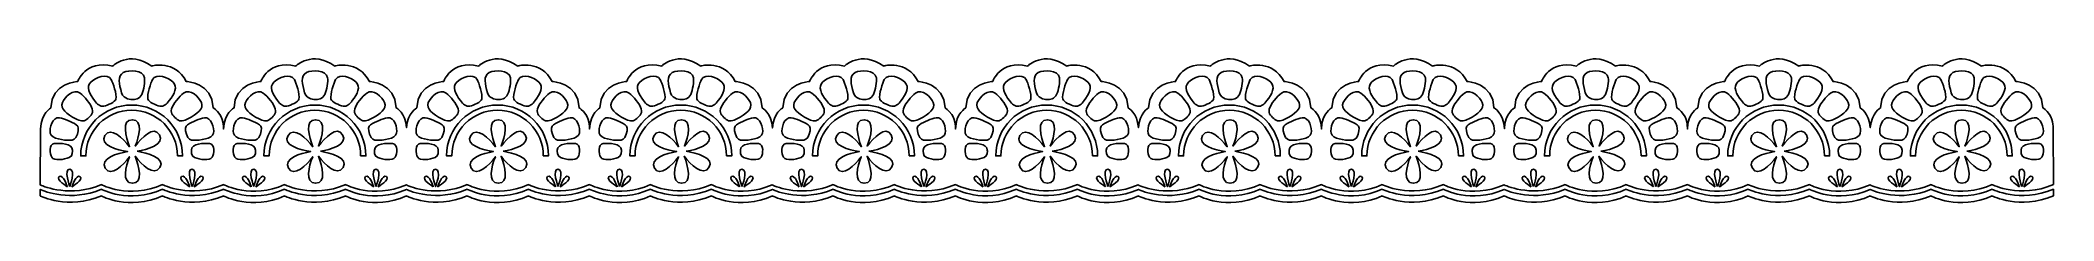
# Model space of a CAD drawing. Header units: centimetres. Extents: x -10.6 to 10.6, y -0.8 to 0.9.
import ezdxf

# ---------------------------------------------------------------- set-up
doc = ezdxf.new("R2010")
doc.units = ezdxf.units.CM
doc.header["$MEASUREMENT"] = 0
doc.layers.add('Camada 1', color=7, linetype='Continuous')

msp = doc.modelspace()

# ---------------------------------------------------------------- linework, layer by layer
at = {"layer": 'Camada 1'}
for points, knots in [([(10.59792, -0.56871), (10.24446, -0.7177), (9.95424, -0.56871), (9.95424, -0.56871), (9.95424, -0.56871), (9.59546, -0.72762), (9.31054, -0.56871), (9.31054, -0.56871), (9.31054, -0.56871), (8.98928, -0.70412), (8.71599, -0.59353), (8.66879, -0.5722), (8.66879, -0.5722), (8.31036, -0.72492), (8.02993, -0.56871), (8.02993, -0.56871), (8.02993, -0.56871), (7.67647, -0.7177), (7.38625, -0.56871), (7.38625, -0.56871), (7.38625, -0.56871), (7.04041, -0.72516), (6.7454, -0.56871), (6.7454, -0.56871), (6.7454, -0.56871), (6.39192, -0.7177), (6.1017, -0.56871), (6.1017, -0.56871), (6.1017, -0.56871), (5.7429, -0.72762), (5.458, -0.56871), (5.458, -0.56871), (5.458, -0.56871), (5.135, -0.70484), (4.86046, -0.59231), (4.81546, -0.57186), (4.81546, -0.57186), (4.45661, -0.72519), (4.1757, -0.56871), (4.1757, -0.56871), (4.1757, -0.56871), (3.82224, -0.7177), (3.53202, -0.56871), (3.53202, -0.56871), (3.53202, -0.56871), (3.18621, -0.72516), (2.89117, -0.56871), (2.89117, -0.56871), (2.89117, -0.56871), (2.53769, -0.7177), (2.24747, -0.56871), (2.24747, -0.56871), (2.24747, -0.56871), (1.88872, -0.72762), (1.60382, -0.56871), (1.60382, -0.56871), (1.60382, -0.56871), (1.28254, -0.70412), (1.00922, -0.59353), (0.96205, -0.5722), (0.96205, -0.5722), (0.60362, -0.72492), (0.32316, -0.56871), (0.32316, -0.56871), (0.32316, -0.56871), (-0.03032, -0.7177), (-0.32049, -0.56871), (-0.32049, -0.56871), (-0.32049, -0.56871), (-0.66635, -0.72516), (-0.96136, -0.56871), (-0.96136, -0.56871), (-0.96136, -0.56871), (-1.31484, -0.7177), (-1.60506, -0.56871), (-1.60506, -0.56871), (-1.60506, -0.56871), (-1.96386, -0.72762), (-2.24874, -0.56871), (-2.24874, -0.56871), (-2.24874, -0.56871), (-2.57037, -0.70428), (-2.84389, -0.59329), (-2.89067, -0.57215), (-2.89067, -0.57215), (-3.24918, -0.72497), (-3.52974, -0.56871), (-3.52974, -0.56871), (-3.52974, -0.56871), (-3.8832, -0.7177), (-4.17342, -0.56871), (-4.17342, -0.56871), (-4.17342, -0.56871), (-4.51923, -0.72516), (-4.81427, -0.56871), (-4.81427, -0.56871), (-4.81427, -0.56871), (-5.16773, -0.7177), (-5.45795, -0.56871), (-5.45795, -0.56871), (-5.45795, -0.56871), (-5.81675, -0.72762), (-6.10163, -0.56871), (-6.10163, -0.56871), (-6.10163, -0.56871), (-6.42291, -0.70412), (-6.69618, -0.59353), (-6.7434, -0.5722), (-6.7434, -0.5722), (-7.10183, -0.72492), (-7.38229, -0.56871), (-7.38229, -0.56871), (-7.38229, -0.56871), (-7.73577, -0.7177), (-8.02597, -0.56871), (-8.02597, -0.56871), (-8.02597, -0.56871), (-8.37178, -0.72516), (-8.66682, -0.56871), (-8.66682, -0.56871), (-8.66682, -0.56871), (-9.02028, -0.7177), (-9.3105, -0.56871), (-9.3105, -0.56871), (-9.3105, -0.56871), (-9.66928, -0.72762), (-9.95418, -0.56871), (-9.95418, -0.56871), (-9.95418, -0.56871), (-10.27853, -0.70542), (-10.55412, -0.59131), (-10.59738, -0.57157), (-10.59738, -0.57157), (-10.59738, -0.57157), (-10.59487, 0.01824), (-10.59487, 0.01824), (-10.59487, 0.01824), (-10.5899, 0.1871), (-10.4856, 0.24171), (-10.4856, 0.24171), (-10.4856, 0.24171), (-10.48069, 0.50989), (-10.20259, 0.51981), (-10.20259, 0.51981), (-10.20259, 0.51981), (-10.20259, 0.51981), (-10.12814, 0.74825), (-9.83511, 0.68369), (-9.83511, 0.68369), (-9.83511, 0.68369), (-9.66628, 0.85255), (-9.42292, 0.68369), (-9.42292, 0.68369), (-9.42292, 0.68369), (-9.17958, 0.75322), (-9.06036, 0.51981), (-9.06036, 0.51981), (-9.06036, 0.51981), (-8.78226, 0.50989), (-8.77728, 0.24168), (-8.77728, 0.24168), (-8.77728, 0.24168), (-8.74021, 0.22128), (-8.70664, 0.17093), (-8.70664, 0.17093), (-8.66272, 0.10502), (-8.66724, 0.01821), (-8.66724, 0.01821), (-8.66724, 0.01821), (-8.66227, 0.18707), (-8.55797, 0.24168), (-8.55797, 0.24168), (-8.55797, 0.24168), (-8.55296, 0.50989), (-8.27488, 0.51981), (-8.27488, 0.51981), (-8.27488, 0.51981), (-8.27488, 0.51981), (-8.2004, 0.74825), (-7.90737, 0.68369), (-7.90737, 0.68369), (-7.90737, 0.68369), (-7.73854, 0.85255), (-7.49518, 0.68369), (-7.49518, 0.68369), (-7.49518, 0.68369), (-7.25182, 0.75322), (-7.13262, 0.51981), (-7.13262, 0.51981), (-7.13262, 0.51981), (-6.85452, 0.50989), (-6.84954, 0.24168), (-6.84954, 0.24168), (-6.84954, 0.24168), (-6.75191, 0.19009), (-6.7413, 0.03332), (-6.7413, 0.03332), (-6.73069, 0.19006), (-6.63306, 0.24168), (-6.63306, 0.24168), (-6.63306, 0.24168), (-6.62812, 0.50989), (-6.35004, 0.51981), (-6.35004, 0.51981), (-6.35004, 0.51981), (-6.35004, 0.51981), (-6.27559, 0.74825), (-5.98253, 0.68369), (-5.98253, 0.68369), (-5.98253, 0.68369), (-5.81367, 0.85255), (-5.57034, 0.68369), (-5.57034, 0.68369), (-5.57034, 0.68369), (-5.327, 0.75322), (-5.20781, 0.51981), (-5.20781, 0.51981), (-5.20781, 0.51981), (-4.92971, 0.50989), (-4.92476, 0.24168), (-4.92476, 0.24168), (-4.92476, 0.24168), (-4.88767, 0.22128), (-4.85409, 0.17093), (-4.85409, 0.17093), (-4.81014, 0.10502), (-4.81469, 0.01821), (-4.81469, 0.01821), (-4.81469, 0.01821), (-4.80972, 0.18707), (-4.70542, 0.24168), (-4.70542, 0.24168), (-4.70542, 0.24168), (-4.70045, 0.50989), (-4.42237, 0.51981), (-4.42237, 0.51981), (-4.42237, 0.51981), (-4.42237, 0.51981), (-4.34789, 0.74825), (-4.05486, 0.68369), (-4.05486, 0.68369), (-4.05486, 0.68369), (-3.886, 0.85255), (-3.64267, 0.68369), (-3.64267, 0.68369), (-3.64267, 0.68369), (-3.39933, 0.75322), (-3.28011, 0.51981), (-3.28011, 0.51981), (-3.28011, 0.51981), (-3.00201, 0.50989), (-2.99703, 0.24168), (-2.99703, 0.24168), (-2.99703, 0.24168), (-2.89834, 0.1895), (-2.88866, 0.03073), (-2.88866, 0.03073), (-2.87895, 0.18951), (-2.78023, 0.24168), (-2.78023, 0.24168), (-2.78023, 0.24168), (-2.77526, 0.50989), (-2.49713, 0.51981), (-2.49713, 0.51981), (-2.49713, 0.51981), (-2.49713, 0.51981), (-2.42265, 0.74825), (-2.12962, 0.68369), (-2.12962, 0.68369), (-2.12962, 0.68369), (-1.96079, 0.85255), (-1.71745, 0.68369), (-1.71745, 0.68369), (-1.71745, 0.68369), (-1.47406, 0.75322), (-1.35489, 0.51981), (-1.35489, 0.51981), (-1.35489, 0.51981), (-1.07681, 0.50989), (-1.07184, 0.24168), (-1.07184, 0.24168), (-1.07184, 0.24168), (-1.03477, 0.22128), (-1.00117, 0.17093), (-1.00117, 0.17093), (-0.95728, 0.10502), (-0.96177, 0.01821), (-0.96177, 0.01821), (-0.96177, 0.01821), (-0.9568, 0.18707), (-0.85252, 0.24168), (-0.85252, 0.24168), (-0.85252, 0.24168), (-0.84753, 0.50989), (-0.56942, 0.51981), (-0.56942, 0.51981), (-0.56942, 0.51981), (-0.56942, 0.51981), (-0.49494, 0.74825), (-0.20191, 0.68369), (-0.20191, 0.68369), (-0.20191, 0.68369), (-0.03305, 0.85255), (0.21026, 0.68369), (0.21026, 0.68369), (0.21026, 0.68369), (0.4536, 0.75322), (0.57282, 0.51981), (0.57282, 0.51981), (0.57282, 0.51981), (0.85095, 0.50989), (0.8559, 0.24168), (0.8559, 0.24168), (0.8559, 0.24168), (0.9535, 0.19009), (0.96417, 0.03332), (0.96417, 0.03332), (0.97473, 0.19006), (1.07238, 0.24168), (1.07238, 0.24168), (1.07238, 0.24168), (1.07735, 0.50989), (1.35546, 0.51981), (1.35546, 0.51981), (1.35546, 0.51981), (1.35546, 0.51981), (1.42991, 0.74825), (1.72294, 0.68369), (1.72294, 0.68369), (1.72294, 0.68369), (1.8918, 0.85255), (2.13513, 0.68369), (2.13513, 0.68369), (2.13513, 0.68369), (2.37849, 0.75322), (2.49766, 0.51981), (2.49766, 0.51981), (2.49766, 0.51981), (2.77579, 0.50989), (2.78074, 0.24168), (2.78074, 0.24168), (2.78074, 0.24168), (2.81781, 0.22128), (2.85138, 0.17093), (2.85138, 0.17093), (2.89535, 0.10502), (2.8908, 0.01821), (2.8908, 0.01821), (2.8908, 0.01821), (2.89577, 0.18707), (3.00005, 0.24168), (3.00005, 0.24168), (3.00005, 0.24168), (3.00502, 0.50989), (3.28313, 0.51981), (3.28313, 0.51981), (3.28313, 0.51981), (3.28313, 0.51981), (3.35758, 0.74825), (3.65061, 0.68369), (3.65061, 0.68369), (3.65061, 0.68369), (3.81949, 0.85255), (4.0628, 0.68369), (4.0628, 0.68369), (4.0628, 0.68369), (4.30616, 0.75322), (4.42533, 0.51981), (4.42533, 0.51981), (4.42533, 0.51981), (4.70346, 0.50989), (4.70841, 0.24168), (4.70841, 0.24168), (4.70841, 0.24168), (4.81149, 0.18757), (4.8175, 0.02086), (4.8175, 0.02086), (4.82353, 0.18755), (4.92659, 0.24168), (4.92659, 0.24168), (4.92659, 0.24168), (4.93156, 0.50989), (5.20964, 0.51981), (5.20964, 0.51981), (5.20964, 0.51981), (5.20964, 0.51981), (5.28412, 0.74825), (5.57715, 0.68369), (5.57715, 0.68369), (5.57715, 0.68369), (5.74601, 0.85255), (5.98934, 0.68369), (5.98934, 0.68369), (5.98934, 0.68369), (6.23268, 0.75322), (6.35187, 0.51981), (6.35187, 0.51981), (6.35187, 0.51981), (6.62997, 0.50989), (6.63497, 0.24168), (6.63497, 0.24168), (6.63497, 0.24168), (6.67201, 0.22128), (6.70559, 0.17093), (6.70559, 0.17093), (6.74951, 0.10502), (6.74501, 0.01821), (6.74501, 0.01821), (6.74501, 0.01821), (6.74996, 0.18707), (6.85426, 0.24168), (6.85426, 0.24168), (6.85426, 0.24168), (6.85923, 0.50989), (7.13736, 0.51981), (7.13736, 0.51981), (7.13736, 0.51981), (7.13736, 0.51981), (7.21181, 0.74825), (7.50487, 0.68369), (7.50487, 0.68369), (7.50487, 0.68369), (7.6737, 0.85255), (7.91704, 0.68369), (7.91704, 0.68369), (7.91704, 0.68369), (8.16038, 0.75322), (8.27957, 0.51981), (8.27957, 0.51981), (8.27957, 0.51981), (8.5577, 0.50989), (8.56267, 0.24168), (8.56267, 0.24168), (8.56267, 0.24168), (8.66027, 0.19009), (8.67088, 0.03332), (8.67088, 0.03332), (8.68149, 0.19006), (8.77915, 0.24168), (8.77915, 0.24168), (8.77915, 0.24168), (8.7841, 0.50989), (9.0622, 0.51981), (9.0622, 0.51981), (9.0622, 0.51981), (9.0622, 0.51981), (9.13665, 0.74825), (9.42971, 0.68369), (9.42971, 0.68369), (9.42971, 0.68369), (9.59857, 0.85255), (9.8419, 0.68369), (9.8419, 0.68369), (9.8419, 0.68369), (10.08524, 0.75322), (10.20443, 0.51981), (10.20443, 0.51981), (10.20443, 0.51981), (10.48256, 0.50989), (10.48751, 0.24168), (10.48751, 0.24168), (10.48751, 0.24168), (10.52458, 0.22128), (10.55813, 0.17093), (10.55813, 0.17093), (10.6021, 0.10502), (10.59755, 0.01821), (10.59755, 0.01821), (10.59755, 0.01821), (10.59755, 0.01821), (10.59792, -0.56871), (10.59792, -0.56871)], [0, 0, 0, 0, 0.00840336, 0.00840336, 0.00840336, 0.00840336, 0.01680672, 0.01680672, 0.01680672, 0.01680672, 0.02521008, 0.02521008, 0.02521008, 0.02521008, 0.03361345, 0.03361345, 0.03361345, 0.03361345, 0.04201681, 0.04201681, 0.04201681, 0.04201681, 0.05042017, 0.05042017, 0.05042017, 0.05042017, 0.05882353, 0.05882353, 0.05882353, 0.05882353, 0.06722689, 0.06722689, 0.06722689, 0.06722689, 0.07563025, 0.07563025, 0.07563025, 0.07563025, 0.08403361, 0.08403361, 0.08403361, 0.08403361, 0.09243697, 0.09243697, 0.09243697, 0.09243697, 0.10084034, 0.10084034, 0.10084034, 0.10084034, 0.1092437, 0.1092437, 0.1092437, 0.1092437, 0.11764706, 0.11764706, 0.11764706, 0.11764706, 0.12605042, 0.12605042, 0.12605042, 0.12605042, 0.13445378, 0.13445378, 0.13445378, 0.13445378, 0.14285714, 0.14285714, 0.14285714, 0.14285714, 0.1512605, 0.1512605, 0.1512605, 0.1512605, 0.15966387, 0.15966387, 0.15966387, 0.15966387, 0.16806723, 0.16806723, 0.16806723, 0.16806723, 0.17647059, 0.17647059, 0.17647059, 0.17647059, 0.18487395, 0.18487395, 0.18487395, 0.18487395, 0.19327731, 0.19327731, 0.19327731, 0.19327731, 0.20168067, 0.20168067, 0.20168067, 0.20168067, 0.21008403, 0.21008403, 0.21008403, 0.21008403, 0.21848739, 0.21848739, 0.21848739, 0.21848739, 0.22689076, 0.22689076, 0.22689076, 0.22689076, 0.23529412, 0.23529412, 0.23529412, 0.23529412, 0.24369748, 0.24369748, 0.24369748, 0.24369748, 0.25210084, 0.25210084, 0.25210084, 0.25210084, 0.2605042, 0.2605042, 0.2605042, 0.2605042, 0.26890756, 0.26890756, 0.26890756, 0.26890756, 0.27731092, 0.27731092, 0.27731092, 0.27731092, 0.28571429, 0.28571429, 0.28571429, 0.28571429, 0.29411765, 0.29411765, 0.29411765, 0.29411765, 0.30252101, 0.30252101, 0.30252101, 0.30252101, 0.31092437, 0.31092437, 0.31092437, 0.31092437, 0.31932773, 0.31932773, 0.31932773, 0.31932773, 0.32773109, 0.32773109, 0.32773109, 0.32773109, 0.33613445, 0.33613445, 0.33613445, 0.33613445, 0.34453782, 0.34453782, 0.34453782, 0.34453782, 0.35294118, 0.35294118, 0.35294118, 0.35294118, 0.36134454, 0.36134454, 0.36134454, 0.36134454, 0.3697479, 0.3697479, 0.3697479, 0.3697479, 0.37815126, 0.37815126, 0.37815126, 0.37815126, 0.38655462, 0.38655462, 0.38655462, 0.38655462, 0.39495798, 0.39495798, 0.39495798, 0.39495798, 0.40336134, 0.40336134, 0.40336134, 0.40336134, 0.41176471, 0.41176471, 0.41176471, 0.41176471, 0.42016807, 0.42016807, 0.42016807, 0.42016807, 0.42857143, 0.42857143, 0.42857143, 0.42857143, 0.43697479, 0.43697479, 0.43697479, 0.43697479, 0.44537815, 0.44537815, 0.44537815, 0.44537815, 0.45378151, 0.45378151, 0.45378151, 0.45378151, 0.46218487, 0.46218487, 0.46218487, 0.46218487, 0.47058824, 0.47058824, 0.47058824, 0.47058824, 0.4789916, 0.4789916, 0.4789916, 0.4789916, 0.48739496, 0.48739496, 0.48739496, 0.48739496, 0.49579832, 0.49579832, 0.49579832, 0.49579832, 0.50420168, 0.50420168, 0.50420168, 0.50420168, 0.51260504, 0.51260504, 0.51260504, 0.51260504, 0.5210084, 0.5210084, 0.5210084, 0.5210084, 0.52941176, 0.52941176, 0.52941176, 0.52941176, 0.53781513, 0.53781513, 0.53781513, 0.53781513, 0.54621849, 0.54621849, 0.54621849, 0.54621849, 0.55462185, 0.55462185, 0.55462185, 0.55462185, 0.56302521, 0.56302521, 0.56302521, 0.56302521, 0.57142857, 0.57142857, 0.57142857, 0.57142857, 0.57983193, 0.57983193, 0.57983193, 0.57983193, 0.58823529, 0.58823529, 0.58823529, 0.58823529, 0.59663866, 0.59663866, 0.59663866, 0.59663866, 0.60504202, 0.60504202, 0.60504202, 0.60504202, 0.61344538, 0.61344538, 0.61344538, 0.61344538, 0.62184874, 0.62184874, 0.62184874, 0.62184874, 0.6302521, 0.6302521, 0.6302521, 0.6302521, 0.63865546, 0.63865546, 0.63865546, 0.63865546, 0.64705882, 0.64705882, 0.64705882, 0.64705882, 0.65546218, 0.65546218, 0.65546218, 0.65546218, 0.66386555, 0.66386555, 0.66386555, 0.66386555, 0.67226891, 0.67226891, 0.67226891, 0.67226891, 0.68067227, 0.68067227, 0.68067227, 0.68067227, 0.68907563, 0.68907563, 0.68907563, 0.68907563, 0.69747899, 0.69747899, 0.69747899, 0.69747899, 0.70588235, 0.70588235, 0.70588235, 0.70588235, 0.71428571, 0.71428571, 0.71428571, 0.71428571, 0.72268908, 0.72268908, 0.72268908, 0.72268908, 0.73109244, 0.73109244, 0.73109244, 0.73109244, 0.7394958, 0.7394958, 0.7394958, 0.7394958, 0.74789916, 0.74789916, 0.74789916, 0.74789916, 0.75630252, 0.75630252, 0.75630252, 0.75630252, 0.76470588, 0.76470588, 0.76470588, 0.76470588, 0.77310924, 0.77310924, 0.77310924, 0.77310924, 0.78151261, 0.78151261, 0.78151261, 0.78151261, 0.78991597, 0.78991597, 0.78991597, 0.78991597, 0.79831933, 0.79831933, 0.79831933, 0.79831933, 0.80672269, 0.80672269, 0.80672269, 0.80672269, 0.81512605, 0.81512605, 0.81512605, 0.81512605, 0.82352941, 0.82352941, 0.82352941, 0.82352941, 0.83193277, 0.83193277, 0.83193277, 0.83193277, 0.84033613, 0.84033613, 0.84033613, 0.84033613, 0.8487395, 0.8487395, 0.8487395, 0.8487395, 0.85714286, 0.85714286, 0.85714286, 0.85714286, 0.86554622, 0.86554622, 0.86554622, 0.86554622, 0.87394958, 0.87394958, 0.87394958, 0.87394958, 0.88235294, 0.88235294, 0.88235294, 0.88235294, 0.8907563, 0.8907563, 0.8907563, 0.8907563, 0.89915966, 0.89915966, 0.89915966, 0.89915966, 0.90756303, 0.90756303, 0.90756303, 0.90756303, 0.91596639, 0.91596639, 0.91596639, 0.91596639, 0.92436975, 0.92436975, 0.92436975, 0.92436975, 0.93277311, 0.93277311, 0.93277311, 0.93277311, 0.94117647, 0.94117647, 0.94117647, 0.94117647, 0.94957983, 0.94957983, 0.94957983, 0.94957983, 0.95798319, 0.95798319, 0.95798319, 0.95798319, 0.96638655, 0.96638655, 0.96638655, 0.96638655, 0.97478992, 0.97478992, 0.97478992, 0.97478992, 0.98319328, 0.98319328, 0.98319328, 0.98319328, 1, 1, 1, 1]), ([(-9.742, 0.40186), (-9.71964, 0.32614), (-9.63148, 0.33108), (-9.63148, 0.33108), (-9.63148, 0.33108), (-9.60047, 0.32735), (-9.5529, 0.33682), (-9.52969, 0.38323), (-9.52969, 0.38323), (-9.50736, 0.42794), (-9.4945, 0.52597), (-9.4999, 0.5583), (-9.4999, 0.5583), (-9.5148, 0.64768), (-9.66378, 0.64397), (-9.72337, 0.61418), (-9.72337, 0.61418), (-9.78806, 0.58183), (-9.76732, 0.48775), (-9.742, 0.40186)], [0, 0, 0, 0, 0.16666667, 0.16666667, 0.16666667, 0.16666667, 0.33333333, 0.33333333, 0.33333333, 0.33333333, 0.5, 0.5, 0.5, 0.5, 0.66666667, 0.66666667, 0.66666667, 0.66666667, 1, 1, 1, 1]), ([(-7.8143, 0.40186), (-7.792, 0.32614), (-7.70381, 0.33108), (-7.70381, 0.33108), (-7.70381, 0.33108), (-7.67277, 0.32735), (-7.6252, 0.33682), (-7.602, 0.38323), (-7.602, 0.38323), (-7.57967, 0.42794), (-7.56681, 0.52597), (-7.57221, 0.5583), (-7.57221, 0.5583), (-7.58711, 0.64768), (-7.73609, 0.64397), (-7.7957, 0.61418), (-7.7957, 0.61418), (-7.86036, 0.58183), (-7.83962, 0.48775), (-7.8143, 0.40186)], [0, 0, 0, 0, 0.16666667, 0.16666667, 0.16666667, 0.16666667, 0.33333333, 0.33333333, 0.33333333, 0.33333333, 0.5, 0.5, 0.5, 0.5, 0.66666667, 0.66666667, 0.66666667, 0.66666667, 1, 1, 1, 1]), ([(-5.88945, 0.40186), (-5.86712, 0.32614), (-5.77893, 0.33108), (-5.77893, 0.33108), (-5.77893, 0.33108), (-5.74789, 0.32735), (-5.70035, 0.33682), (-5.67712, 0.38323), (-5.67712, 0.38323), (-5.65476, 0.42794), (-5.64196, 0.52597), (-5.64733, 0.5583), (-5.64733, 0.5583), (-5.66223, 0.64768), (-5.81119, 0.64397), (-5.8708, 0.61418), (-5.8708, 0.61418), (-5.93552, 0.58183), (-5.91477, 0.48775), (-5.88945, 0.40186)], [0, 0, 0, 0, 0.16666667, 0.16666667, 0.16666667, 0.16666667, 0.33333333, 0.33333333, 0.33333333, 0.33333333, 0.5, 0.5, 0.5, 0.5, 0.66666667, 0.66666667, 0.66666667, 0.66666667, 1, 1, 1, 1]), ([(-3.96175, 0.40186), (-3.93942, 0.32614), (-3.85123, 0.33108), (-3.85123, 0.33108), (-3.85123, 0.33108), (-3.82019, 0.32735), (-3.77262, 0.33682), (-3.74939, 0.38323), (-3.74939, 0.38323), (-3.72706, 0.42794), (-3.71423, 0.52597), (-3.7196, 0.5583), (-3.7196, 0.5583), (-3.7345, 0.64768), (-3.88348, 0.64397), (-3.94309, 0.61418), (-3.94309, 0.61418), (-4.00779, 0.58183), (-3.98705, 0.48775), (-3.96175, 0.40186)], [0, 0, 0, 0, 0.16666667, 0.16666667, 0.16666667, 0.16666667, 0.33333333, 0.33333333, 0.33333333, 0.33333333, 0.5, 0.5, 0.5, 0.5, 0.66666667, 0.66666667, 0.66666667, 0.66666667, 1, 1, 1, 1]), ([(-2.03654, 0.40186), (-2.01416, 0.32614), (-1.926, 0.33108), (-1.926, 0.33108), (-1.926, 0.33108), (-1.89499, 0.32735), (-1.84739, 0.33682), (-1.82419, 0.38323), (-1.82419, 0.38323), (-1.80186, 0.42794), (-1.78903, 0.52597), (-1.79442, 0.5583), (-1.79442, 0.5583), (-1.80932, 0.64768), (-1.95828, 0.64397), (-2.01786, 0.61418), (-2.01786, 0.61418), (-2.0826, 0.58183), (-2.06186, 0.48775), (-2.03654, 0.40186)], [0, 0, 0, 0, 0.16666667, 0.16666667, 0.16666667, 0.16666667, 0.33333333, 0.33333333, 0.33333333, 0.33333333, 0.5, 0.5, 0.5, 0.5, 0.66666667, 0.66666667, 0.66666667, 0.66666667, 1, 1, 1, 1]), ([(-0.10881, 0.40186), (-0.08648, 0.32614), (0.00168, 0.33108), (0.00168, 0.33108), (0.00168, 0.33108), (0.03274, 0.32735), (0.08029, 0.33682), (0.10349, 0.38323), (0.10349, 0.38323), (0.12582, 0.42794), (0.13868, 0.52597), (0.13331, 0.5583), (0.13331, 0.5583), (0.11839, 0.64768), (-0.0306, 0.64397), (-0.09018, 0.61418), (-0.09018, 0.61418), (-0.1549, 0.58183), (-0.13418, 0.48775), (-0.10881, 0.40186)], [0, 0, 0, 0, 0.16666667, 0.16666667, 0.16666667, 0.16666667, 0.33333333, 0.33333333, 0.33333333, 0.33333333, 0.5, 0.5, 0.5, 0.5, 0.66666667, 0.66666667, 0.66666667, 0.66666667, 1, 1, 1, 1]), ([(1.81603, 0.40186), (1.83836, 0.32614), (1.92652, 0.33108), (1.92652, 0.33108), (1.92652, 0.33108), (1.95758, 0.32735), (2.00513, 0.33682), (2.02836, 0.38323), (2.02836, 0.38323), (2.05066, 0.42794), (2.06352, 0.52597), (2.05815, 0.5583), (2.05815, 0.5583), (2.04325, 0.64768), (1.89427, 0.64397), (1.83466, 0.61418), (1.83466, 0.61418), (1.76997, 0.58183), (1.79071, 0.48775), (1.81603, 0.40186)], [0, 0, 0, 0, 0.16666667, 0.16666667, 0.16666667, 0.16666667, 0.33333333, 0.33333333, 0.33333333, 0.33333333, 0.5, 0.5, 0.5, 0.5, 0.66666667, 0.66666667, 0.66666667, 0.66666667, 1, 1, 1, 1]), ([(3.74371, 0.40186), (3.76604, 0.32614), (3.8542, 0.33108), (3.8542, 0.33108), (3.8542, 0.33108), (3.88526, 0.32735), (3.93281, 0.33682), (3.95604, 0.38323), (3.95604, 0.38323), (3.9784, 0.42794), (3.9912, 0.52597), (3.98583, 0.5583), (3.98583, 0.5583), (3.97093, 0.64768), (3.82195, 0.64397), (3.76234, 0.61418), (3.76234, 0.61418), (3.69764, 0.58183), (3.71839, 0.48775), (3.74371, 0.40186)], [0, 0, 0, 0, 0.16666667, 0.16666667, 0.16666667, 0.16666667, 0.33333333, 0.33333333, 0.33333333, 0.33333333, 0.5, 0.5, 0.5, 0.5, 0.66666667, 0.66666667, 0.66666667, 0.66666667, 1, 1, 1, 1]), ([(5.67027, 0.40186), (5.69257, 0.32614), (5.78073, 0.33108), (5.78073, 0.33108), (5.78073, 0.33108), (5.81179, 0.32735), (5.85936, 0.33682), (5.88257, 0.38323), (5.88257, 0.38323), (5.9049, 0.42794), (5.91776, 0.52597), (5.91236, 0.5583), (5.91236, 0.5583), (5.89746, 0.64768), (5.74848, 0.64397), (5.68889, 0.61418), (5.68889, 0.61418), (5.62418, 0.58183), (5.64492, 0.48775), (5.67027, 0.40186)], [0, 0, 0, 0, 0.16666667, 0.16666667, 0.16666667, 0.16666667, 0.33333333, 0.33333333, 0.33333333, 0.33333333, 0.5, 0.5, 0.5, 0.5, 0.66666667, 0.66666667, 0.66666667, 0.66666667, 1, 1, 1, 1]), ([(7.59795, 0.40186), (7.62025, 0.32614), (7.70844, 0.33108), (7.70844, 0.33108), (7.70844, 0.33108), (7.73948, 0.32735), (7.78707, 0.33682), (7.81025, 0.38323), (7.81025, 0.38323), (7.83263, 0.42794), (7.84544, 0.52597), (7.84007, 0.5583), (7.84007, 0.5583), (7.82517, 0.64768), (7.67619, 0.64397), (7.6166, 0.61418), (7.6166, 0.61418), (7.55188, 0.58183), (7.57263, 0.48775), (7.59795, 0.40186)], [0, 0, 0, 0, 0.16666667, 0.16666667, 0.16666667, 0.16666667, 0.33333333, 0.33333333, 0.33333333, 0.33333333, 0.5, 0.5, 0.5, 0.5, 0.66666667, 0.66666667, 0.66666667, 0.66666667, 1, 1, 1, 1]), ([(9.52279, 0.40186), (9.54512, 0.32614), (9.63331, 0.33108), (9.63331, 0.33108), (9.63331, 0.33108), (9.66435, 0.32735), (9.71194, 0.33682), (9.73512, 0.38323), (9.73512, 0.38323), (9.75748, 0.42794), (9.77028, 0.52597), (9.76494, 0.5583), (9.76494, 0.5583), (9.75004, 0.64768), (9.60103, 0.64397), (9.54145, 0.61418), (9.54145, 0.61418), (9.47673, 0.58183), (9.49747, 0.48775), (9.52279, 0.40186)], [0, 0, 0, 0, 0.16666667, 0.16666667, 0.16666667, 0.16666667, 0.33333333, 0.33333333, 0.33333333, 0.33333333, 0.5, 0.5, 0.5, 0.5, 0.66666667, 0.66666667, 0.66666667, 0.66666667, 1, 1, 1, 1]), ([(-10.22251, 0.12625), (-10.18526, 0.10762), (-10.14089, 0.09201), (-10.11075, 0.11879), (-10.11075, 0.11879), (-10.07723, 0.14858), (-10.03627, 0.17464), (-10.05117, 0.23052), (-10.05117, 0.23052), (-10.06453, 0.28066), (-10.13406, 0.36564), (-10.1778, 0.39813), (-10.1778, 0.39813), (-10.24649, 0.44917), (-10.34097, 0.35752), (-10.36513, 0.2974), (-10.36513, 0.2974), (-10.39134, 0.23219), (-10.32085, 0.17546), (-10.22251, 0.12625)], [0, 0, 0, 0, 0.16666667, 0.16666667, 0.16666667, 0.16666667, 0.33333333, 0.33333333, 0.33333333, 0.33333333, 0.5, 0.5, 0.5, 0.5, 0.66666667, 0.66666667, 0.66666667, 0.66666667, 1, 1, 1, 1]), ([(-10.02608, 0.31794), (-9.99899, 0.28267), (-9.97001, 0.25272), (-9.92821, 0.26031), (-9.92821, 0.26031), (-9.88725, 0.26777), (-9.80902, 0.305), (-9.80158, 0.33482), (-9.80158, 0.33482), (-9.7897, 0.38234), (-9.83394, 0.51045), (-9.85, 0.53969), (-9.85, 0.53969), (-9.89098, 0.6142), (-10.01833, 0.56012), (-10.06606, 0.51363), (-10.06606, 0.51363), (-10.11784, 0.46317), (-10.08061, 0.38895), (-10.02608, 0.31794)], [0, 0, 0, 0, 0.16666667, 0.16666667, 0.16666667, 0.16666667, 0.33333333, 0.33333333, 0.33333333, 0.33333333, 0.5, 0.5, 0.5, 0.5, 0.66666667, 0.66666667, 0.66666667, 0.66666667, 1, 1, 1, 1]), ([(-9.46458, 0.33484), (-9.45715, 0.30505), (-9.37891, 0.26779), (-9.33795, 0.26033), (-9.33795, 0.26033), (-9.29617, 0.25274), (-9.2672, 0.28269), (-9.24008, 0.31796), (-9.24008, 0.31796), (-9.18555, 0.38897), (-9.14835, 0.46316), (-9.20013, 0.51365), (-9.20013, 0.51365), (-9.24783, 0.56014), (-9.3752, 0.61422), (-9.41619, 0.53971), (-9.41619, 0.53971), (-9.43222, 0.51045), (-9.47649, 0.38236), (-9.46458, 0.33484)], [0, 0, 0, 0, 0.16666667, 0.16666667, 0.16666667, 0.16666667, 0.33333333, 0.33333333, 0.33333333, 0.33333333, 0.5, 0.5, 0.5, 0.5, 0.66666667, 0.66666667, 0.66666667, 0.66666667, 1, 1, 1, 1]), ([(-9.21503, 0.23054), (-9.22993, 0.17466), (-9.18897, 0.1486), (-9.15545, 0.11881), (-9.15545, 0.11881), (-9.12534, 0.09203), (-9.08097, 0.10764), (-9.04372, 0.12627), (-9.04372, 0.12627), (-8.94535, 0.17546), (-8.87486, 0.23221), (-8.90108, 0.29746), (-8.90108, 0.29746), (-8.92526, 0.35757), (-9.01975, 0.4492), (-9.08843, 0.39819), (-9.08843, 0.39819), (-9.13213, 0.36567), (-9.20167, 0.28068), (-9.21503, 0.23054)], [0, 0, 0, 0, 0.16666667, 0.16666667, 0.16666667, 0.16666667, 0.33333333, 0.33333333, 0.33333333, 0.33333333, 0.5, 0.5, 0.5, 0.5, 0.66666667, 0.66666667, 0.66666667, 0.66666667, 1, 1, 1, 1]), ([(-8.29478, 0.12625), (-8.25753, 0.10762), (-8.21316, 0.09201), (-8.18305, 0.11879), (-8.18305, 0.11879), (-8.1495, 0.14858), (-8.10857, 0.17464), (-8.12347, 0.23052), (-8.12347, 0.23052), (-8.13683, 0.28066), (-8.20639, 0.36564), (-8.25013, 0.39813), (-8.25013, 0.39813), (-8.31882, 0.44917), (-8.4133, 0.35752), (-8.43746, 0.2974), (-8.43746, 0.2974), (-8.46364, 0.23219), (-8.39318, 0.17546), (-8.29478, 0.12625)], [0, 0, 0, 0, 0.16666667, 0.16666667, 0.16666667, 0.16666667, 0.33333333, 0.33333333, 0.33333333, 0.33333333, 0.5, 0.5, 0.5, 0.5, 0.66666667, 0.66666667, 0.66666667, 0.66666667, 1, 1, 1, 1]), ([(-8.09838, 0.31794), (-8.07131, 0.28267), (-8.04231, 0.25272), (-8.00054, 0.26031), (-8.00054, 0.26031), (-7.95958, 0.26777), (-7.88135, 0.305), (-7.87388, 0.33482), (-7.87388, 0.33482), (-7.86197, 0.38234), (-7.90624, 0.51045), (-7.9223, 0.53969), (-7.9223, 0.53969), (-7.96328, 0.6142), (-8.09063, 0.56012), (-8.13836, 0.51363), (-8.13836, 0.51363), (-8.19016, 0.46317), (-8.15294, 0.38895), (-8.09838, 0.31794)], [0, 0, 0, 0, 0.16666667, 0.16666667, 0.16666667, 0.16666667, 0.33333333, 0.33333333, 0.33333333, 0.33333333, 0.5, 0.5, 0.5, 0.5, 0.66666667, 0.66666667, 0.66666667, 0.66666667, 1, 1, 1, 1]), ([(-7.53688, 0.33484), (-7.52945, 0.30505), (-7.45121, 0.26779), (-7.41025, 0.26033), (-7.41025, 0.26033), (-7.36847, 0.25274), (-7.33947, 0.28269), (-7.31238, 0.31796), (-7.31238, 0.31796), (-7.25785, 0.38897), (-7.22065, 0.46316), (-7.27243, 0.51365), (-7.27243, 0.51365), (-7.32016, 0.56014), (-7.4475, 0.61422), (-7.48849, 0.53971), (-7.48849, 0.53971), (-7.50455, 0.51045), (-7.54876, 0.38236), (-7.53688, 0.33484)], [0, 0, 0, 0, 0.16666667, 0.16666667, 0.16666667, 0.16666667, 0.33333333, 0.33333333, 0.33333333, 0.33333333, 0.5, 0.5, 0.5, 0.5, 0.66666667, 0.66666667, 0.66666667, 0.66666667, 1, 1, 1, 1]), ([(-7.28733, 0.23054), (-7.30223, 0.17466), (-7.26124, 0.1486), (-7.22772, 0.11881), (-7.22772, 0.11881), (-7.19761, 0.09203), (-7.15324, 0.10764), (-7.11599, 0.12627), (-7.11599, 0.12627), (-7.01762, 0.17546), (-6.94713, 0.23221), (-6.97335, 0.29746), (-6.97335, 0.29746), (-6.99753, 0.35757), (-7.09199, 0.4492), (-7.16068, 0.39819), (-7.16068, 0.39819), (-7.20443, 0.36567), (-7.27397, 0.28068), (-7.28733, 0.23054)], [0, 0, 0, 0, 0.16666667, 0.16666667, 0.16666667, 0.16666667, 0.33333333, 0.33333333, 0.33333333, 0.33333333, 0.5, 0.5, 0.5, 0.5, 0.66666667, 0.66666667, 0.66666667, 0.66666667, 1, 1, 1, 1]), ([(-6.36994, 0.12625), (-6.33271, 0.10762), (-6.28832, 0.09201), (-6.25818, 0.11879), (-6.25818, 0.11879), (-6.22466, 0.14858), (-6.1837, 0.17464), (-6.19857, 0.23052), (-6.19857, 0.23052), (-6.21196, 0.28066), (-6.28152, 0.36564), (-6.32523, 0.39813), (-6.32523, 0.39813), (-6.39392, 0.44917), (-6.4884, 0.35752), (-6.51256, 0.2974), (-6.51256, 0.2974), (-6.53877, 0.23219), (-6.46831, 0.17546), (-6.36994, 0.12625)], [0, 0, 0, 0, 0.16666667, 0.16666667, 0.16666667, 0.16666667, 0.33333333, 0.33333333, 0.33333333, 0.33333333, 0.5, 0.5, 0.5, 0.5, 0.66666667, 0.66666667, 0.66666667, 0.66666667, 1, 1, 1, 1]), ([(-6.17354, 0.31794), (-6.14645, 0.28267), (-6.11747, 0.25272), (-6.0757, 0.26031), (-6.0757, 0.26031), (-6.03472, 0.26777), (-5.95648, 0.305), (-5.94907, 0.33482), (-5.94907, 0.33482), (-5.93716, 0.38234), (-5.9814, 0.51045), (-5.99746, 0.53969), (-5.99746, 0.53969), (-6.03844, 0.6142), (-6.16579, 0.56012), (-6.21352, 0.51363), (-6.21352, 0.51363), (-6.26529, 0.46317), (-6.22807, 0.38895), (-6.17354, 0.31794)], [0, 0, 0, 0, 0.16666667, 0.16666667, 0.16666667, 0.16666667, 0.33333333, 0.33333333, 0.33333333, 0.33333333, 0.5, 0.5, 0.5, 0.5, 0.66666667, 0.66666667, 0.66666667, 0.66666667, 1, 1, 1, 1]), ([(-5.61204, 0.33484), (-5.60461, 0.30505), (-5.52637, 0.26779), (-5.48538, 0.26033), (-5.48538, 0.26033), (-5.44363, 0.25274), (-5.41463, 0.28269), (-5.38754, 0.31796), (-5.38754, 0.31796), (-5.33298, 0.38897), (-5.29578, 0.46316), (-5.34756, 0.51365), (-5.34756, 0.51365), (-5.39529, 0.56014), (-5.52263, 0.61422), (-5.56362, 0.53971), (-5.56362, 0.53971), (-5.57968, 0.51045), (-5.62392, 0.38236), (-5.61204, 0.33484)], [0, 0, 0, 0, 0.16666667, 0.16666667, 0.16666667, 0.16666667, 0.33333333, 0.33333333, 0.33333333, 0.33333333, 0.5, 0.5, 0.5, 0.5, 0.66666667, 0.66666667, 0.66666667, 0.66666667, 1, 1, 1, 1]), ([(-5.36248, 0.23054), (-5.37738, 0.17466), (-5.33642, 0.1486), (-5.30287, 0.11881), (-5.30287, 0.11881), (-5.27276, 0.09203), (-5.22842, 0.10764), (-5.19114, 0.12627), (-5.19114, 0.12627), (-5.09274, 0.17546), (-5.02228, 0.23221), (-5.0485, 0.29746), (-5.0485, 0.29746), (-5.07266, 0.35757), (-5.16714, 0.4492), (-5.23583, 0.39819), (-5.23583, 0.39819), (-5.27956, 0.36567), (-5.34912, 0.28068), (-5.36248, 0.23054)], [0, 0, 0, 0, 0.16666667, 0.16666667, 0.16666667, 0.16666667, 0.33333333, 0.33333333, 0.33333333, 0.33333333, 0.5, 0.5, 0.5, 0.5, 0.66666667, 0.66666667, 0.66666667, 0.66666667, 1, 1, 1, 1]), ([(-4.44224, 0.12625), (-4.40499, 0.10762), (-4.36062, 0.09201), (-4.33048, 0.11879), (-4.33048, 0.11879), (-4.29696, 0.14858), (-4.256, 0.17464), (-4.27087, 0.23052), (-4.27087, 0.23052), (-4.28426, 0.28066), (-4.35379, 0.36564), (-4.39753, 0.39813), (-4.39753, 0.39813), (-4.46622, 0.44917), (-4.5607, 0.35752), (-4.58486, 0.2974), (-4.58486, 0.2974), (-4.61109, 0.23219), (-4.54061, 0.17546), (-4.44224, 0.12625)], [0, 0, 0, 0, 0.16666667, 0.16666667, 0.16666667, 0.16666667, 0.33333333, 0.33333333, 0.33333333, 0.33333333, 0.5, 0.5, 0.5, 0.5, 0.66666667, 0.66666667, 0.66666667, 0.66666667, 1, 1, 1, 1]), ([(-4.24581, 0.31794), (-4.21874, 0.28267), (-4.18974, 0.25272), (-4.14799, 0.26031), (-4.14799, 0.26031), (-4.10701, 0.26777), (-4.02877, 0.305), (-4.02133, 0.33482), (-4.02133, 0.33482), (-4.00945, 0.38234), (-4.05369, 0.51045), (-4.06975, 0.53969), (-4.06975, 0.53969), (-4.11073, 0.6142), (-4.23808, 0.56012), (-4.28581, 0.51363), (-4.28581, 0.51363), (-4.33759, 0.46317), (-4.30039, 0.38895), (-4.24581, 0.31794)], [0, 0, 0, 0, 0.16666667, 0.16666667, 0.16666667, 0.16666667, 0.33333333, 0.33333333, 0.33333333, 0.33333333, 0.5, 0.5, 0.5, 0.5, 0.66666667, 0.66666667, 0.66666667, 0.66666667, 1, 1, 1, 1]), ([(-3.68436, 0.33484), (-3.67693, 0.30505), (-3.59869, 0.26779), (-3.5577, 0.26033), (-3.5577, 0.26033), (-3.51592, 0.25274), (-3.48692, 0.28269), (-3.45983, 0.31796), (-3.45983, 0.31796), (-3.4053, 0.38897), (-3.3681, 0.46316), (-3.41988, 0.51365), (-3.41988, 0.51365), (-3.46761, 0.56014), (-3.59493, 0.61422), (-3.63594, 0.53971), (-3.63594, 0.53971), (-3.652, 0.51045), (-3.69622, 0.38236), (-3.68436, 0.33484)], [0, 0, 0, 0, 0.16666667, 0.16666667, 0.16666667, 0.16666667, 0.33333333, 0.33333333, 0.33333333, 0.33333333, 0.5, 0.5, 0.5, 0.5, 0.66666667, 0.66666667, 0.66666667, 0.66666667, 1, 1, 1, 1]), ([(-3.43478, 0.23054), (-3.44968, 0.17466), (-3.40872, 0.1486), (-3.37517, 0.11881), (-3.37517, 0.11881), (-3.34506, 0.09203), (-3.30072, 0.10764), (-3.26344, 0.12627), (-3.26344, 0.12627), (-3.16504, 0.17546), (-3.09458, 0.23221), (-3.1208, 0.29746), (-3.1208, 0.29746), (-3.14496, 0.35757), (-3.23944, 0.4492), (-3.30813, 0.39819), (-3.30813, 0.39819), (-3.35186, 0.36567), (-3.42142, 0.28068), (-3.43478, 0.23054)], [0, 0, 0, 0, 0.16666667, 0.16666667, 0.16666667, 0.16666667, 0.33333333, 0.33333333, 0.33333333, 0.33333333, 0.5, 0.5, 0.5, 0.5, 0.66666667, 0.66666667, 0.66666667, 0.66666667, 1, 1, 1, 1]), ([(-2.51702, 0.12625), (-2.47979, 0.10762), (-2.4354, 0.09201), (-2.40529, 0.11879), (-2.40529, 0.11879), (-2.37177, 0.14858), (-2.33081, 0.17464), (-2.34568, 0.23052), (-2.34568, 0.23052), (-2.35907, 0.28066), (-2.4286, 0.36564), (-2.47234, 0.39813), (-2.47234, 0.39813), (-2.54103, 0.44917), (-2.63548, 0.35752), (-2.65967, 0.2974), (-2.65967, 0.2974), (-2.68585, 0.23219), (-2.61539, 0.17546), (-2.51702, 0.12625)], [0, 0, 0, 0, 0.16666667, 0.16666667, 0.16666667, 0.16666667, 0.33333333, 0.33333333, 0.33333333, 0.33333333, 0.5, 0.5, 0.5, 0.5, 0.66666667, 0.66666667, 0.66666667, 0.66666667, 1, 1, 1, 1]), ([(-2.32065, 0.31794), (-2.29356, 0.28267), (-2.26456, 0.25272), (-2.22281, 0.26031), (-2.22281, 0.26031), (-2.18183, 0.26777), (-2.10359, 0.305), (-2.09618, 0.33482), (-2.09618, 0.33482), (-2.08427, 0.38234), (-2.12851, 0.51045), (-2.14457, 0.53969), (-2.14457, 0.53969), (-2.18555, 0.6142), (-2.3129, 0.56012), (-2.3606, 0.51363), (-2.3606, 0.51363), (-2.41238, 0.46317), (-2.37515, 0.38895), (-2.32065, 0.31794)], [0, 0, 0, 0, 0.16666667, 0.16666667, 0.16666667, 0.16666667, 0.33333333, 0.33333333, 0.33333333, 0.33333333, 0.5, 0.5, 0.5, 0.5, 0.66666667, 0.66666667, 0.66666667, 0.66666667, 1, 1, 1, 1]), ([(-1.75915, 0.33484), (-1.75169, 0.30505), (-1.67345, 0.26779), (-1.63249, 0.26033), (-1.63249, 0.26033), (-1.59069, 0.25274), (-1.56171, 0.28269), (-1.53462, 0.31796), (-1.53462, 0.31796), (-1.48009, 0.38897), (-1.44289, 0.46316), (-1.49467, 0.51365), (-1.49467, 0.51365), (-1.54237, 0.56014), (-1.66974, 0.61422), (-1.71073, 0.53971), (-1.71073, 0.53971), (-1.72679, 0.51045), (-1.77103, 0.38236), (-1.75915, 0.33484)], [0, 0, 0, 0, 0.16666667, 0.16666667, 0.16666667, 0.16666667, 0.33333333, 0.33333333, 0.33333333, 0.33333333, 0.5, 0.5, 0.5, 0.5, 0.66666667, 0.66666667, 0.66666667, 0.66666667, 1, 1, 1, 1]), ([(-1.50957, 0.23054), (-1.52447, 0.17466), (-1.48351, 0.1486), (-1.44996, 0.11881), (-1.44996, 0.11881), (-1.41982, 0.09203), (-1.37548, 0.10764), (-1.33823, 0.12627), (-1.33823, 0.12627), (-1.23983, 0.17546), (-1.16935, 0.23221), (-1.19559, 0.29746), (-1.19559, 0.29746), (-1.21972, 0.35757), (-1.31423, 0.4492), (-1.38292, 0.39819), (-1.38292, 0.39819), (-1.42667, 0.36567), (-1.49623, 0.28068), (-1.50957, 0.23054)], [0, 0, 0, 0, 0.16666667, 0.16666667, 0.16666667, 0.16666667, 0.33333333, 0.33333333, 0.33333333, 0.33333333, 0.5, 0.5, 0.5, 0.5, 0.66666667, 0.66666667, 0.66666667, 0.66666667, 1, 1, 1, 1]), ([(-0.58935, 0.12625), (-0.5521, 0.10762), (-0.5077, 0.09201), (-0.47756, 0.11879), (-0.47756, 0.11879), (-0.44404, 0.14858), (-0.40311, 0.17464), (-0.41798, 0.23052), (-0.41798, 0.23052), (-0.43134, 0.28066), (-0.50093, 0.36564), (-0.54461, 0.39813), (-0.54461, 0.39813), (-0.61332, 0.44917), (-0.70778, 0.35752), (-0.73196, 0.2974), (-0.73196, 0.2974), (-0.75818, 0.23219), (-0.68769, 0.17546), (-0.58935, 0.12625)], [0, 0, 0, 0, 0.16666667, 0.16666667, 0.16666667, 0.16666667, 0.33333333, 0.33333333, 0.33333333, 0.33333333, 0.5, 0.5, 0.5, 0.5, 0.66666667, 0.66666667, 0.66666667, 0.66666667, 1, 1, 1, 1]), ([(-0.39292, 0.31794), (-0.36585, 0.28267), (-0.33685, 0.25272), (-0.29508, 0.26031), (-0.29508, 0.26031), (-0.25407, 0.26777), (-0.17589, 0.305), (-0.16845, 0.33482), (-0.16845, 0.33482), (-0.15657, 0.38234), (-0.20081, 0.51045), (-0.21684, 0.53969), (-0.21684, 0.53969), (-0.25785, 0.6142), (-0.38517, 0.56012), (-0.43287, 0.51363), (-0.43287, 0.51363), (-0.48468, 0.46317), (-0.44745, 0.38895), (-0.39292, 0.31794)], [0, 0, 0, 0, 0.16666667, 0.16666667, 0.16666667, 0.16666667, 0.33333333, 0.33333333, 0.33333333, 0.33333333, 0.5, 0.5, 0.5, 0.5, 0.66666667, 0.66666667, 0.66666667, 0.66666667, 1, 1, 1, 1]), ([(0.16855, 0.33484), (0.17601, 0.30505), (0.25422, 0.26779), (0.29518, 0.26033), (0.29518, 0.26033), (0.33696, 0.25274), (0.36596, 0.28269), (0.39305, 0.31796), (0.39305, 0.31796), (0.44761, 0.38897), (0.48478, 0.46316), (0.433, 0.51365), (0.433, 0.51365), (0.3853, 0.56014), (0.25798, 0.61422), (0.21699, 0.53971), (0.21699, 0.53971), (0.20091, 0.51045), (0.15665, 0.38236), (0.16855, 0.33484)], [0, 0, 0, 0, 0.16666667, 0.16666667, 0.16666667, 0.16666667, 0.33333333, 0.33333333, 0.33333333, 0.33333333, 0.5, 0.5, 0.5, 0.5, 0.66666667, 0.66666667, 0.66666667, 0.66666667, 1, 1, 1, 1]), ([(0.41813, 0.23054), (0.40321, 0.17466), (0.44417, 0.1486), (0.47771, 0.11881), (0.47771, 0.11881), (0.50785, 0.09203), (0.55219, 0.10764), (0.58944, 0.12627), (0.58944, 0.12627), (0.68784, 0.17546), (0.75832, 0.23221), (0.73208, 0.29746), (0.73208, 0.29746), (0.70795, 0.35757), (0.61347, 0.4492), (0.54478, 0.39819), (0.54478, 0.39819), (0.50103, 0.36567), (0.4315, 0.28068), (0.41813, 0.23054)], [0, 0, 0, 0, 0.16666667, 0.16666667, 0.16666667, 0.16666667, 0.33333333, 0.33333333, 0.33333333, 0.33333333, 0.5, 0.5, 0.5, 0.5, 0.66666667, 0.66666667, 0.66666667, 0.66666667, 1, 1, 1, 1]), ([(1.33555, 0.12625), (1.37278, 0.10762), (1.41715, 0.09201), (1.44728, 0.11879), (1.44728, 0.11879), (1.48083, 0.14858), (1.52179, 0.17464), (1.50686, 0.23052), (1.50686, 0.23052), (1.49352, 0.28066), (1.42397, 0.36564), (1.38023, 0.39813), (1.38023, 0.39813), (1.31154, 0.44917), (1.21706, 0.35752), (1.19293, 0.2974), (1.19293, 0.2974), (1.16667, 0.23219), (1.23715, 0.17546), (1.33555, 0.12625)], [0, 0, 0, 0, 0.16666667, 0.16666667, 0.16666667, 0.16666667, 0.33333333, 0.33333333, 0.33333333, 0.33333333, 0.5, 0.5, 0.5, 0.5, 0.66666667, 0.66666667, 0.66666667, 0.66666667, 1, 1, 1, 1]), ([(1.53192, 0.31794), (1.55901, 0.28267), (1.58799, 0.25272), (1.62979, 0.26031), (1.62979, 0.26031), (1.67072, 0.26777), (1.74898, 0.305), (1.75645, 0.33482), (1.75645, 0.33482), (1.76828, 0.38234), (1.72406, 0.51045), (1.708, 0.53969), (1.708, 0.53969), (1.66704, 0.6142), (1.53967, 0.56012), (1.49197, 0.51363), (1.49197, 0.51363), (1.44017, 0.46317), (1.47739, 0.38895), (1.53192, 0.31794)], [0, 0, 0, 0, 0.16666667, 0.16666667, 0.16666667, 0.16666667, 0.33333333, 0.33333333, 0.33333333, 0.33333333, 0.5, 0.5, 0.5, 0.5, 0.66666667, 0.66666667, 0.66666667, 0.66666667, 1, 1, 1, 1]), ([(2.09342, 0.33484), (2.10085, 0.30505), (2.17907, 0.26779), (2.22008, 0.26033), (2.22008, 0.26033), (2.26183, 0.25274), (2.29083, 0.28269), (2.3179, 0.31796), (2.3179, 0.31796), (2.37246, 0.38897), (2.40966, 0.46316), (2.35788, 0.51365), (2.35788, 0.51365), (2.31015, 0.56014), (2.18283, 0.61422), (2.14185, 0.53971), (2.14185, 0.53971), (2.12578, 0.51045), (2.08154, 0.38236), (2.09342, 0.33484)], [0, 0, 0, 0, 0.16666667, 0.16666667, 0.16666667, 0.16666667, 0.33333333, 0.33333333, 0.33333333, 0.33333333, 0.5, 0.5, 0.5, 0.5, 0.66666667, 0.66666667, 0.66666667, 0.66666667, 1, 1, 1, 1]), ([(2.34298, 0.23054), (2.32808, 0.17466), (2.36904, 0.1486), (2.40256, 0.11881), (2.40256, 0.11881), (2.4327, 0.09203), (2.47707, 0.10764), (2.51432, 0.12627), (2.51432, 0.12627), (2.61269, 0.17546), (2.68318, 0.23221), (2.65696, 0.29746), (2.65696, 0.29746), (2.6328, 0.35757), (2.53832, 0.4492), (2.46966, 0.39819), (2.46966, 0.39819), (2.4259, 0.36567), (2.35637, 0.28068), (2.34298, 0.23054)], [0, 0, 0, 0, 0.16666667, 0.16666667, 0.16666667, 0.16666667, 0.33333333, 0.33333333, 0.33333333, 0.33333333, 0.5, 0.5, 0.5, 0.5, 0.66666667, 0.66666667, 0.66666667, 0.66666667, 1, 1, 1, 1]), ([(3.26322, 0.12625), (3.30045, 0.10762), (3.34482, 0.09201), (3.37495, 0.11879), (3.37495, 0.11879), (3.4085, 0.14858), (3.44946, 0.17464), (3.43456, 0.23052), (3.43456, 0.23052), (3.4212, 0.28066), (3.35164, 0.36564), (3.30793, 0.39813), (3.30793, 0.39813), (3.23924, 0.44917), (3.14476, 0.35752), (3.1206, 0.2974), (3.1206, 0.2974), (3.09437, 0.23219), (3.16485, 0.17546), (3.26322, 0.12625)], [0, 0, 0, 0, 0.16666667, 0.16666667, 0.16666667, 0.16666667, 0.33333333, 0.33333333, 0.33333333, 0.33333333, 0.5, 0.5, 0.5, 0.5, 0.66666667, 0.66666667, 0.66666667, 0.66666667, 1, 1, 1, 1]), ([(3.4596, 0.31794), (3.48667, 0.28267), (3.51572, 0.25272), (3.55747, 0.26031), (3.55747, 0.26031), (3.59845, 0.26777), (3.67669, 0.305), (3.68413, 0.33482), (3.68413, 0.33482), (3.69601, 0.38234), (3.65174, 0.51045), (3.63568, 0.53969), (3.63568, 0.53969), (3.5947, 0.6142), (3.46738, 0.56012), (3.41965, 0.51363), (3.41965, 0.51363), (3.36787, 0.46317), (3.40509, 0.38895), (3.4596, 0.31794)], [0, 0, 0, 0, 0.16666667, 0.16666667, 0.16666667, 0.16666667, 0.33333333, 0.33333333, 0.33333333, 0.33333333, 0.5, 0.5, 0.5, 0.5, 0.66666667, 0.66666667, 0.66666667, 0.66666667, 1, 1, 1, 1]), ([(4.02112, 0.33484), (4.02855, 0.30505), (4.10679, 0.26779), (4.14778, 0.26033), (4.14778, 0.26033), (4.18953, 0.25274), (4.21853, 0.28269), (4.2456, 0.31796), (4.2456, 0.31796), (4.30018, 0.38897), (4.33738, 0.46316), (4.28558, 0.51365), (4.28558, 0.51365), (4.23788, 0.56014), (4.11053, 0.61422), (4.06955, 0.53971), (4.06955, 0.53971), (4.05346, 0.51045), (4.00924, 0.38236), (4.02112, 0.33484)], [0, 0, 0, 0, 0.16666667, 0.16666667, 0.16666667, 0.16666667, 0.33333333, 0.33333333, 0.33333333, 0.33333333, 0.5, 0.5, 0.5, 0.5, 0.66666667, 0.66666667, 0.66666667, 0.66666667, 1, 1, 1, 1]), ([(4.27065, 0.23054), (4.25575, 0.17466), (4.29671, 0.1486), (4.33026, 0.11881), (4.33026, 0.11881), (4.3604, 0.09203), (4.40474, 0.10764), (4.44202, 0.12627), (4.44202, 0.12627), (4.54042, 0.17546), (4.6109, 0.23221), (4.58466, 0.29746), (4.58466, 0.29746), (4.56048, 0.35757), (4.46602, 0.4492), (4.39733, 0.39819), (4.39733, 0.39819), (4.3536, 0.36567), (4.28404, 0.28068), (4.27065, 0.23054)], [0, 0, 0, 0, 0.16666667, 0.16666667, 0.16666667, 0.16666667, 0.33333333, 0.33333333, 0.33333333, 0.33333333, 0.5, 0.5, 0.5, 0.5, 0.66666667, 0.66666667, 0.66666667, 0.66666667, 1, 1, 1, 1]), ([(5.18976, 0.12625), (5.22701, 0.10762), (5.27138, 0.09201), (5.30152, 0.11879), (5.30152, 0.11879), (5.33504, 0.14858), (5.376, 0.17464), (5.36113, 0.23052), (5.36113, 0.23052), (5.34774, 0.28066), (5.27821, 0.36564), (5.23447, 0.39813), (5.23447, 0.39813), (5.16578, 0.44917), (5.0713, 0.35752), (5.04717, 0.2974), (5.04717, 0.2974), (5.0209, 0.23219), (5.09139, 0.17546), (5.18976, 0.12625)], [0, 0, 0, 0, 0.16666667, 0.16666667, 0.16666667, 0.16666667, 0.33333333, 0.33333333, 0.33333333, 0.33333333, 0.5, 0.5, 0.5, 0.5, 0.66666667, 0.66666667, 0.66666667, 0.66666667, 1, 1, 1, 1]), ([(5.38616, 0.31794), (5.41323, 0.28267), (5.44223, 0.25272), (5.484, 0.26031), (5.484, 0.26031), (5.52498, 0.26777), (5.60319, 0.305), (5.61063, 0.33482), (5.61063, 0.33482), (5.62254, 0.38234), (5.5783, 0.51045), (5.56224, 0.53969), (5.56224, 0.53969), (5.52123, 0.6142), (5.39391, 0.56012), (5.34621, 0.51363), (5.34621, 0.51363), (5.2944, 0.46317), (5.33163, 0.38895), (5.38616, 0.31794)], [0, 0, 0, 0, 0.16666667, 0.16666667, 0.16666667, 0.16666667, 0.33333333, 0.33333333, 0.33333333, 0.33333333, 0.5, 0.5, 0.5, 0.5, 0.66666667, 0.66666667, 0.66666667, 0.66666667, 1, 1, 1, 1]), ([(5.94766, 0.33484), (5.95509, 0.30505), (6.03333, 0.26779), (6.07426, 0.26033), (6.07426, 0.26033), (6.11604, 0.25274), (6.14504, 0.28269), (6.17216, 0.31796), (6.17216, 0.31796), (6.22666, 0.38897), (6.26389, 0.46316), (6.21211, 0.51365), (6.21211, 0.51365), (6.16441, 0.56014), (6.03704, 0.61422), (5.99605, 0.53971), (5.99605, 0.53971), (5.97999, 0.51045), (5.93575, 0.38236), (5.94766, 0.33484)], [0, 0, 0, 0, 0.16666667, 0.16666667, 0.16666667, 0.16666667, 0.33333333, 0.33333333, 0.33333333, 0.33333333, 0.5, 0.5, 0.5, 0.5, 0.66666667, 0.66666667, 0.66666667, 0.66666667, 1, 1, 1, 1]), ([(6.19719, 0.23054), (6.18229, 0.17466), (6.2233, 0.1486), (6.2568, 0.11881), (6.2568, 0.11881), (6.28696, 0.09203), (6.33131, 0.10764), (6.36856, 0.12627), (6.36856, 0.12627), (6.46693, 0.17546), (6.53742, 0.23221), (6.51122, 0.29746), (6.51122, 0.29746), (6.48704, 0.35757), (6.39255, 0.4492), (6.32387, 0.39819), (6.32387, 0.39819), (6.28008, 0.36567), (6.21055, 0.28068), (6.19719, 0.23054)], [0, 0, 0, 0, 0.16666667, 0.16666667, 0.16666667, 0.16666667, 0.33333333, 0.33333333, 0.33333333, 0.33333333, 0.5, 0.5, 0.5, 0.5, 0.66666667, 0.66666667, 0.66666667, 0.66666667, 1, 1, 1, 1]), ([(7.11744, 0.12625), (7.15469, 0.10762), (7.19909, 0.09201), (7.22923, 0.11879), (7.22923, 0.11879), (7.26275, 0.14858), (7.30371, 0.17464), (7.28881, 0.23052), (7.28881, 0.23052), (7.27542, 0.28066), (7.20589, 0.36564), (7.16215, 0.39813), (7.16215, 0.39813), (7.09346, 0.44917), (6.99901, 0.35752), (6.97482, 0.2974), (6.97482, 0.2974), (6.94858, 0.23219), (7.01906, 0.17546), (7.11744, 0.12625)], [0, 0, 0, 0, 0.16666667, 0.16666667, 0.16666667, 0.16666667, 0.33333333, 0.33333333, 0.33333333, 0.33333333, 0.5, 0.5, 0.5, 0.5, 0.66666667, 0.66666667, 0.66666667, 0.66666667, 1, 1, 1, 1]), ([(7.31386, 0.31794), (7.3409, 0.28267), (7.3699, 0.25272), (7.4117, 0.26031), (7.4117, 0.26031), (7.45266, 0.26777), (7.53087, 0.305), (7.53833, 0.33482), (7.53833, 0.33482), (7.55021, 0.38234), (7.50597, 0.51045), (7.48991, 0.53969), (7.48991, 0.53969), (7.44893, 0.6142), (7.32158, 0.56012), (7.27388, 0.51363), (7.27388, 0.51363), (7.22208, 0.46317), (7.25931, 0.38895), (7.31386, 0.31794)], [0, 0, 0, 0, 0.16666667, 0.16666667, 0.16666667, 0.16666667, 0.33333333, 0.33333333, 0.33333333, 0.33333333, 0.5, 0.5, 0.5, 0.5, 0.66666667, 0.66666667, 0.66666667, 0.66666667, 1, 1, 1, 1]), ([(7.87539, 0.33484), (7.8828, 0.30505), (7.96104, 0.26779), (8.00197, 0.26033), (8.00197, 0.26033), (8.04377, 0.25274), (8.07277, 0.28269), (8.09987, 0.31796), (8.09987, 0.31796), (8.15443, 0.38897), (8.1916, 0.46316), (8.13982, 0.51365), (8.13982, 0.51365), (8.09212, 0.56014), (7.96475, 0.61422), (7.92379, 0.53971), (7.92379, 0.53971), (7.90767, 0.51045), (7.86346, 0.38236), (7.87539, 0.33484)], [0, 0, 0, 0, 0.16666667, 0.16666667, 0.16666667, 0.16666667, 0.33333333, 0.33333333, 0.33333333, 0.33333333, 0.5, 0.5, 0.5, 0.5, 0.66666667, 0.66666667, 0.66666667, 0.66666667, 1, 1, 1, 1]), ([(8.12489, 0.23054), (8.10999, 0.17466), (8.15098, 0.1486), (8.1845, 0.11881), (8.1845, 0.11881), (8.21464, 0.09203), (8.25898, 0.10764), (8.29623, 0.12627), (8.29623, 0.12627), (8.3946, 0.17546), (8.46509, 0.23221), (8.43889, 0.29746), (8.43889, 0.29746), (8.41471, 0.35757), (8.32022, 0.4492), (8.25154, 0.39819), (8.25154, 0.39819), (8.20778, 0.36567), (8.13828, 0.28068), (8.12489, 0.23054)], [0, 0, 0, 0, 0.16666667, 0.16666667, 0.16666667, 0.16666667, 0.33333333, 0.33333333, 0.33333333, 0.33333333, 0.5, 0.5, 0.5, 0.5, 0.66666667, 0.66666667, 0.66666667, 0.66666667, 1, 1, 1, 1]), ([(9.04231, 0.12625), (9.07954, 0.10762), (9.12396, 0.09201), (9.15404, 0.11879), (9.15404, 0.11879), (9.18762, 0.14858), (9.22852, 0.17464), (9.21365, 0.23052), (9.21365, 0.23052), (9.20029, 0.28066), (9.13073, 0.36564), (9.08699, 0.39813), (9.08699, 0.39813), (9.01833, 0.44917), (8.92385, 0.35752), (8.89969, 0.2974), (8.89969, 0.2974), (8.87345, 0.23219), (8.94391, 0.17546), (9.04231, 0.12625)], [0, 0, 0, 0, 0.16666667, 0.16666667, 0.16666667, 0.16666667, 0.33333333, 0.33333333, 0.33333333, 0.33333333, 0.5, 0.5, 0.5, 0.5, 0.66666667, 0.66666667, 0.66666667, 0.66666667, 1, 1, 1, 1]), ([(9.23871, 0.31794), (9.2658, 0.28267), (9.2948, 0.25272), (9.33655, 0.26031), (9.33655, 0.26031), (9.37753, 0.26777), (9.45574, 0.305), (9.46321, 0.33482), (9.46321, 0.33482), (9.47509, 0.38234), (9.43085, 0.51045), (9.41479, 0.53969), (9.41479, 0.53969), (9.37381, 0.6142), (9.24646, 0.56012), (9.19876, 0.51363), (9.19876, 0.51363), (9.14692, 0.46317), (9.18415, 0.38895), (9.23871, 0.31794)], [0, 0, 0, 0, 0.16666667, 0.16666667, 0.16666667, 0.16666667, 0.33333333, 0.33333333, 0.33333333, 0.33333333, 0.5, 0.5, 0.5, 0.5, 0.66666667, 0.66666667, 0.66666667, 0.66666667, 1, 1, 1, 1]), ([(9.80023, 0.33484), (9.80764, 0.30505), (9.88588, 0.26779), (9.92683, 0.26033), (9.92683, 0.26033), (9.96863, 0.25274), (9.99761, 0.28269), (10.0247, 0.31796), (10.0247, 0.31796), (10.07923, 0.38897), (10.11646, 0.46316), (10.06468, 0.51365), (10.06468, 0.51365), (10.01695, 0.56014), (9.88961, 0.61422), (9.84865, 0.53971), (9.84865, 0.53971), (9.83254, 0.51045), (9.7883, 0.38236), (9.80023, 0.33484)], [0, 0, 0, 0, 0.16666667, 0.16666667, 0.16666667, 0.16666667, 0.33333333, 0.33333333, 0.33333333, 0.33333333, 0.5, 0.5, 0.5, 0.5, 0.66666667, 0.66666667, 0.66666667, 0.66666667, 1, 1, 1, 1]), ([(10.04979, 0.23054), (10.03487, 0.17466), (10.07583, 0.1486), (10.10937, 0.11881), (10.10937, 0.11881), (10.13951, 0.09203), (10.18385, 0.10764), (10.2211, 0.12627), (10.2211, 0.12627), (10.3195, 0.17546), (10.38996, 0.23221), (10.36374, 0.29746), (10.36374, 0.29746), (10.33958, 0.35757), (10.2451, 0.4492), (10.17639, 0.39819), (10.17639, 0.39819), (10.13268, 0.36567), (10.06312, 0.28068), (10.04979, 0.23054)], [0, 0, 0, 0, 0.16666667, 0.16666667, 0.16666667, 0.16666667, 0.33333333, 0.33333333, 0.33333333, 0.33333333, 0.5, 0.5, 0.5, 0.5, 0.66666667, 0.66666667, 0.66666667, 0.66666667, 1, 1, 1, 1]), ([(-9.15396, -0.26486), (-9.15396, -0.26486), (-9.09933, -0.26486), (-9.09933, -0.26486), (-9.09933, -0.26486), (-9.09933, 0.03137), (-9.33949, 0.2715), (-9.63569, 0.2715), (-9.63569, 0.2715), (-9.93192, 0.2715), (-10.17203, 0.03136), (-10.17203, -0.26486), (-10.17203, -0.26486), (-10.17203, -0.26486), (-10.11742, -0.26486), (-10.11742, -0.26486), (-10.11742, -0.26486), (-10.11742, 0.00118), (-9.90173, 0.21687), (-9.63569, 0.21687), (-9.63569, 0.21687), (-9.36965, 0.21687), (-9.15396, 0.00118), (-9.15396, -0.26486)], [0, 0, 0, 0, 0.14285714, 0.14285714, 0.14285714, 0.14285714, 0.28571429, 0.28571429, 0.28571429, 0.28571429, 0.42857143, 0.42857143, 0.42857143, 0.42857143, 0.57142857, 0.57142857, 0.57142857, 0.57142857, 0.71428571, 0.71428571, 0.71428571, 0.71428571, 1, 1, 1, 1]), ([(-7.22457, -0.26486), (-7.22457, -0.26486), (-7.16993, -0.26486), (-7.16993, -0.26486), (-7.16993, -0.26486), (-7.16993, 0.03137), (-7.41009, 0.2715), (-7.70629, 0.2715), (-7.70629, 0.2715), (-8.00252, 0.2715), (-8.24265, 0.03136), (-8.24265, -0.26486), (-8.24265, -0.26486), (-8.24265, -0.26486), (-8.18802, -0.26486), (-8.18802, -0.26486), (-8.18802, -0.26486), (-8.18802, 0.00118), (-7.97231, 0.21687), (-7.70627, 0.21687), (-7.70627, 0.21687), (-7.44023, 0.21687), (-7.22457, 0.00118), (-7.22457, -0.26486)], [0, 0, 0, 0, 0.14285714, 0.14285714, 0.14285714, 0.14285714, 0.28571429, 0.28571429, 0.28571429, 0.28571429, 0.42857143, 0.42857143, 0.42857143, 0.42857143, 0.57142857, 0.57142857, 0.57142857, 0.57142857, 0.71428571, 0.71428571, 0.71428571, 0.71428571, 1, 1, 1, 1]), ([(-5.30142, -0.26486), (-5.30142, -0.26486), (-5.24678, -0.26486), (-5.24678, -0.26486), (-5.24678, -0.26486), (-5.24678, 0.03137), (-5.48694, 0.2715), (-5.78314, 0.2715), (-5.78314, 0.2715), (-6.07934, 0.2715), (-6.31948, 0.03136), (-6.31948, -0.26486), (-6.31948, -0.26486), (-6.31948, -0.26486), (-6.26487, -0.26486), (-6.26487, -0.26486), (-6.26487, -0.26486), (-6.26487, 0.00118), (-6.04918, 0.21687), (-5.78314, 0.21687), (-5.78314, 0.21687), (-5.5171, 0.21687), (-5.30142, 0.00118), (-5.30142, -0.26486)], [0, 0, 0, 0, 0.14285714, 0.14285714, 0.14285714, 0.14285714, 0.28571429, 0.28571429, 0.28571429, 0.28571429, 0.42857143, 0.42857143, 0.42857143, 0.42857143, 0.57142857, 0.57142857, 0.57142857, 0.57142857, 0.71428571, 0.71428571, 0.71428571, 0.71428571, 1, 1, 1, 1]), ([(-3.372, -0.26486), (-3.372, -0.26486), (-3.31739, -0.26486), (-3.31739, -0.26486), (-3.31739, -0.26486), (-3.31739, 0.03137), (-3.5575, 0.2715), (-3.85373, 0.2715), (-3.85373, 0.2715), (-4.14993, 0.2715), (-4.39009, 0.03136), (-4.39009, -0.26486), (-4.39009, -0.26486), (-4.39009, -0.26486), (-4.33545, -0.26486), (-4.33545, -0.26486), (-4.33545, -0.26486), (-4.33545, 0.00118), (-4.11979, 0.21687), (-3.85372, 0.21687), (-3.85372, 0.21687), (-3.58768, 0.21687), (-3.372, 0.00118), (-3.372, -0.26486)], [0, 0, 0, 0, 0.14285714, 0.14285714, 0.14285714, 0.14285714, 0.28571429, 0.28571429, 0.28571429, 0.28571429, 0.42857143, 0.42857143, 0.42857143, 0.42857143, 0.57142857, 0.57142857, 0.57142857, 0.57142857, 0.71428571, 0.71428571, 0.71428571, 0.71428571, 1, 1, 1, 1]), ([(-1.4485, -0.26486), (-1.4485, -0.26486), (-1.39387, -0.26486), (-1.39387, -0.26486), (-1.39387, -0.26486), (-1.39387, 0.03137), (-1.63406, 0.2715), (-1.93026, 0.2715), (-1.93026, 0.2715), (-2.22646, 0.2715), (-2.4666, 0.03136), (-2.4666, -0.26486), (-2.4666, -0.26486), (-2.4666, -0.26486), (-2.41198, -0.26486), (-2.41198, -0.26486), (-2.41198, -0.26486), (-2.41198, 0.00118), (-2.19629, 0.21687), (-1.93025, 0.21687), (-1.93025, 0.21687), (-1.66421, 0.21687), (-1.4485, 0.00118), (-1.4485, -0.26486)], [0, 0, 0, 0, 0.14285714, 0.14285714, 0.14285714, 0.14285714, 0.28571429, 0.28571429, 0.28571429, 0.28571429, 0.42857143, 0.42857143, 0.42857143, 0.42857143, 0.57142857, 0.57142857, 0.57142857, 0.57142857, 0.71428571, 0.71428571, 0.71428571, 0.71428571, 1, 1, 1, 1]), ([(0.48089, -0.26486), (0.48089, -0.26486), (0.53553, -0.26486), (0.53553, -0.26486), (0.53553, -0.26486), (0.53553, 0.03137), (0.29537, 0.2715), (-0.00081, 0.2715), (-0.00081, 0.2715), (-0.29701, 0.2715), (-0.53717, 0.03136), (-0.53717, -0.26486), (-0.53717, -0.26486), (-0.53717, -0.26486), (-0.48253, -0.26486), (-0.48253, -0.26486), (-0.48253, -0.26486), (-0.48253, 0.00118), (-0.26684, 0.21687), (-0.0008, 0.21687), (-0.0008, 0.21687), (0.2652, 0.21687), (0.48089, 0.00118), (0.48089, -0.26486)], [0, 0, 0, 0, 0.14285714, 0.14285714, 0.14285714, 0.14285714, 0.28571429, 0.28571429, 0.28571429, 0.28571429, 0.42857143, 0.42857143, 0.42857143, 0.42857143, 0.57142857, 0.57142857, 0.57142857, 0.57142857, 0.71428571, 0.71428571, 0.71428571, 0.71428571, 1, 1, 1, 1]), ([(2.40404, -0.26486), (2.40404, -0.26486), (2.45871, -0.26486), (2.45871, -0.26486), (2.45871, -0.26486), (2.45871, 0.03137), (2.21855, 0.2715), (1.92235, 0.2715), (1.92235, 0.2715), (1.62612, 0.2715), (1.38596, 0.03136), (1.38596, -0.26486), (1.38596, -0.26486), (1.38596, -0.26486), (1.44059, -0.26486), (1.44059, -0.26486), (1.44059, -0.26486), (1.44059, 0.00118), (1.65628, 0.21687), (1.92234, 0.21687), (1.92234, 0.21687), (2.18836, 0.21687), (2.40404, 0.00118), (2.40404, -0.26486)], [0, 0, 0, 0, 0.14285714, 0.14285714, 0.14285714, 0.14285714, 0.28571429, 0.28571429, 0.28571429, 0.28571429, 0.42857143, 0.42857143, 0.42857143, 0.42857143, 0.57142857, 0.57142857, 0.57142857, 0.57142857, 0.71428571, 0.71428571, 0.71428571, 0.71428571, 1, 1, 1, 1]), ([(4.33344, -0.26486), (4.33344, -0.26486), (4.38807, -0.26486), (4.38807, -0.26486), (4.38807, -0.26486), (4.38807, 0.03137), (4.14796, 0.2715), (3.85171, 0.2715), (3.85171, 0.2715), (3.55551, 0.2715), (3.31537, 0.03136), (3.31537, -0.26486), (3.31537, -0.26486), (3.31537, -0.26486), (3.36998, -0.26486), (3.36998, -0.26486), (3.36998, -0.26486), (3.36998, 0.00118), (3.58567, 0.21687), (3.85171, 0.21687), (3.85171, 0.21687), (4.11775, 0.21687), (4.33344, 0.00118), (4.33344, -0.26486)], [0, 0, 0, 0, 0.14285714, 0.14285714, 0.14285714, 0.14285714, 0.28571429, 0.28571429, 0.28571429, 0.28571429, 0.42857143, 0.42857143, 0.42857143, 0.42857143, 0.57142857, 0.57142857, 0.57142857, 0.57142857, 0.71428571, 0.71428571, 0.71428571, 0.71428571, 1, 1, 1, 1]), ([(6.25826, -0.26486), (6.25826, -0.26486), (6.31289, -0.26486), (6.31289, -0.26486), (6.31289, -0.26486), (6.31289, 0.03137), (6.07273, 0.2715), (5.77655, 0.2715), (5.77655, 0.2715), (5.48032, 0.2715), (5.24019, 0.03136), (5.24019, -0.26486), (5.24019, -0.26486), (5.24019, -0.26486), (5.2948, -0.26486), (5.2948, -0.26486), (5.2948, -0.26486), (5.2948, 0.00118), (5.51049, 0.21687), (5.77655, 0.21687), (5.77655, 0.21687), (6.04259, 0.21687), (6.25826, 0.00118), (6.25826, -0.26486)], [0, 0, 0, 0, 0.14285714, 0.14285714, 0.14285714, 0.14285714, 0.28571429, 0.28571429, 0.28571429, 0.28571429, 0.42857143, 0.42857143, 0.42857143, 0.42857143, 0.57142857, 0.57142857, 0.57142857, 0.57142857, 0.71428571, 0.71428571, 0.71428571, 0.71428571, 1, 1, 1, 1]), ([(8.18768, -0.26486), (8.18768, -0.26486), (8.24231, -0.26486), (8.24231, -0.26486), (8.24231, -0.26486), (8.24231, 0.03137), (8.00215, 0.2715), (7.70595, 0.2715), (7.70595, 0.2715), (7.40975, 0.2715), (7.16961, 0.03136), (7.16961, -0.26486), (7.16961, -0.26486), (7.16961, -0.26486), (7.22422, -0.26486), (7.22422, -0.26486), (7.22422, -0.26486), (7.22422, 0.00118), (7.43991, 0.21687), (7.70595, 0.21687), (7.70595, 0.21687), (7.97199, 0.21687), (8.18768, 0.00118), (8.18768, -0.26486)], [0, 0, 0, 0, 0.14285714, 0.14285714, 0.14285714, 0.14285714, 0.28571429, 0.28571429, 0.28571429, 0.28571429, 0.42857143, 0.42857143, 0.42857143, 0.42857143, 0.57142857, 0.57142857, 0.57142857, 0.57142857, 0.71428571, 0.71428571, 0.71428571, 0.71428571, 1, 1, 1, 1]), ([(10.11083, -0.26486), (10.11083, -0.26486), (10.16546, -0.26486), (10.16546, -0.26486), (10.16546, -0.26486), (10.16546, 0.03137), (9.92532, 0.2715), (9.6291, 0.2715), (9.6291, 0.2715), (9.3329, 0.2715), (9.09276, 0.03136), (9.09276, -0.26486), (9.09276, -0.26486), (9.09276, -0.26486), (9.14737, -0.26486), (9.14737, -0.26486), (9.14737, -0.26486), (9.14737, 0.00118), (9.36306, 0.21687), (9.6291, 0.21687), (9.6291, 0.21687), (9.89514, 0.21687), (10.11083, 0.00118), (10.11083, -0.26486)], [0, 0, 0, 0, 0.14285714, 0.14285714, 0.14285714, 0.14285714, 0.28571429, 0.28571429, 0.28571429, 0.28571429, 0.42857143, 0.42857143, 0.42857143, 0.42857143, 0.57142857, 0.57142857, 0.57142857, 0.57142857, 0.71428571, 0.71428571, 0.71428571, 0.71428571, 1, 1, 1, 1]), ([(-10.49204, -0.02652), (-10.47953, -0.08674), (-10.34541, -0.10095), (-10.28582, -0.10095), (-10.28582, -0.10095), (-10.2523, -0.10095), (-10.22624, -0.09349), (-10.20758, -0.03764), (-10.20758, -0.03764), (-10.19043, 0.01382), (-10.1935, 0.04671), (-10.21877, 0.06293), (-10.21877, 0.06293), (-10.27092, 0.09645), (-10.34336, 0.1272), (-10.39654, 0.13603), (-10.39654, 0.13603), (-10.47034, 0.14831), (-10.50355, 0.02896), (-10.49204, -0.02652)], [0, 0, 0, 0, 0.16666667, 0.16666667, 0.16666667, 0.16666667, 0.33333333, 0.33333333, 0.33333333, 0.33333333, 0.5, 0.5, 0.5, 0.5, 0.66666667, 0.66666667, 0.66666667, 0.66666667, 1, 1, 1, 1]), ([(-9.5779, -0.21676), (-9.47294, -0.20051), (-9.28318, -0.14596), (-9.34377, -0.0415), (-9.34377, -0.0415), (-9.40288, 0.06031), (-9.53067, -0.07685), (-9.59801, -0.16218), (-9.59801, -0.16218), (-9.55734, -0.06166), (-9.51255, 0.11293), (-9.62823, 0.11656), (-9.62823, 0.11656), (-9.74811, 0.12032), (-9.6952, -0.06751), (-9.65821, -0.16856), (-9.65821, -0.16856), (-9.7233, -0.08278), (-9.8549, 0.05062), (-9.91758, -0.04921), (-9.91758, -0.04921), (-9.98293, -0.1533), (-9.78296, -0.20243), (-9.67885, -0.2205), (-9.67885, -0.2205), (-9.78381, -0.23677), (-9.97357, -0.29133), (-9.91295, -0.39576), (-9.91295, -0.39576), (-9.85387, -0.49757), (-9.72602, -0.36041), (-9.65871, -0.27508), (-9.65871, -0.27508), (-9.69935, -0.3756), (-9.7442, -0.55022), (-9.62849, -0.55387), (-9.62849, -0.55387), (-9.50861, -0.5576), (-9.56152, -0.36977), (-9.59851, -0.2687), (-9.59851, -0.2687), (-9.53342, -0.3545), (-9.40179, -0.48788), (-9.33914, -0.38808), (-9.33914, -0.38808), (-9.27377, -0.28396), (-9.47376, -0.2348), (-9.5779, -0.21676)], [0, 0, 0, 0, 0.07692308, 0.07692308, 0.07692308, 0.07692308, 0.15384615, 0.15384615, 0.15384615, 0.15384615, 0.23076923, 0.23076923, 0.23076923, 0.23076923, 0.30769231, 0.30769231, 0.30769231, 0.30769231, 0.38461538, 0.38461538, 0.38461538, 0.38461538, 0.46153846, 0.46153846, 0.46153846, 0.46153846, 0.53846154, 0.53846154, 0.53846154, 0.53846154, 0.61538462, 0.61538462, 0.61538462, 0.61538462, 0.69230769, 0.69230769, 0.69230769, 0.69230769, 0.76923077, 0.76923077, 0.76923077, 0.76923077, 0.84615385, 0.84615385, 0.84615385, 0.84615385, 1, 1, 1, 1]), ([(-8.86964, 0.13601), (-8.92282, 0.12717), (-8.99526, 0.09643), (-9.04741, 0.06291), (-9.04741, 0.06291), (-9.07268, 0.04666), (-9.07572, 0.0138), (-9.0586, -0.03766), (-9.0586, -0.03766), (-9.03997, -0.09351), (-9.01391, -0.10097), (-8.98036, -0.10097), (-8.98036, -0.10097), (-8.92078, -0.10097), (-8.78666, -0.08674), (-8.77414, -0.02654), (-8.77414, -0.02654), (-8.76264, 0.02896), (-8.79585, 0.14831), (-8.86964, 0.13601)], [0, 0, 0, 0, 0.16666667, 0.16666667, 0.16666667, 0.16666667, 0.33333333, 0.33333333, 0.33333333, 0.33333333, 0.5, 0.5, 0.5, 0.5, 0.66666667, 0.66666667, 0.66666667, 0.66666667, 1, 1, 1, 1]), ([(-8.56434, -0.02652), (-8.55183, -0.08674), (-8.41771, -0.10095), (-8.35812, -0.10095), (-8.35812, -0.10095), (-8.3246, -0.10095), (-8.29854, -0.09349), (-8.27991, -0.03764), (-8.27991, -0.03764), (-8.26274, 0.01382), (-8.26581, 0.04671), (-8.29108, 0.06293), (-8.29108, 0.06293), (-8.34323, 0.09645), (-8.41567, 0.1272), (-8.46885, 0.13603), (-8.46885, 0.13603), (-8.54264, 0.14831), (-8.57585, 0.02896), (-8.56434, -0.02652)], [0, 0, 0, 0, 0.16666667, 0.16666667, 0.16666667, 0.16666667, 0.33333333, 0.33333333, 0.33333333, 0.33333333, 0.5, 0.5, 0.5, 0.5, 0.66666667, 0.66666667, 0.66666667, 0.66666667, 1, 1, 1, 1]), ([(-7.64848, -0.21676), (-7.54352, -0.20051), (-7.35376, -0.14596), (-7.41438, -0.0415), (-7.41438, -0.0415), (-7.47346, 0.06031), (-7.60128, -0.07685), (-7.66859, -0.16218), (-7.66859, -0.16218), (-7.62795, -0.06166), (-7.5831, 0.11293), (-7.69881, 0.11656), (-7.69881, 0.11656), (-7.81869, 0.12032), (-7.7658, -0.06751), (-7.72881, -0.16856), (-7.72881, -0.16856), (-7.79387, -0.08278), (-7.9255, 0.05062), (-7.98818, -0.04921), (-7.98818, -0.04921), (-8.05356, -0.1533), (-7.85356, -0.20243), (-7.74945, -0.2205), (-7.74945, -0.2205), (-7.85444, -0.23677), (-8.04417, -0.29133), (-7.98355, -0.39576), (-7.98355, -0.39576), (-7.92447, -0.49757), (-7.79665, -0.36041), (-7.72934, -0.27508), (-7.72934, -0.27508), (-7.76995, -0.3756), (-7.8148, -0.55022), (-7.69912, -0.55387), (-7.69912, -0.55387), (-7.57924, -0.5576), (-7.63215, -0.36977), (-7.66917, -0.2687), (-7.66917, -0.2687), (-7.60408, -0.3545), (-7.47245, -0.48788), (-7.40977, -0.38808), (-7.40977, -0.38808), (-7.34437, -0.28396), (-7.54434, -0.2348), (-7.64848, -0.21676)], [0, 0, 0, 0, 0.07692308, 0.07692308, 0.07692308, 0.07692308, 0.15384615, 0.15384615, 0.15384615, 0.15384615, 0.23076923, 0.23076923, 0.23076923, 0.23076923, 0.30769231, 0.30769231, 0.30769231, 0.30769231, 0.38461538, 0.38461538, 0.38461538, 0.38461538, 0.46153846, 0.46153846, 0.46153846, 0.46153846, 0.53846154, 0.53846154, 0.53846154, 0.53846154, 0.61538462, 0.61538462, 0.61538462, 0.61538462, 0.69230769, 0.69230769, 0.69230769, 0.69230769, 0.76923077, 0.76923077, 0.76923077, 0.76923077, 0.84615385, 0.84615385, 0.84615385, 0.84615385, 1, 1, 1, 1]), ([(-6.94197, 0.13601), (-6.99512, 0.12717), (-7.06759, 0.09643), (-7.11974, 0.06291), (-7.11974, 0.06291), (-7.14501, 0.04666), (-7.14808, 0.0138), (-7.13091, -0.03766), (-7.13091, -0.03766), (-7.11228, -0.09351), (-7.0862, -0.10097), (-7.05267, -0.10097), (-7.05267, -0.10097), (-6.99309, -0.10097), (-6.85897, -0.08674), (-6.84648, -0.02654), (-6.84648, -0.02654), (-6.83494, 0.02896), (-6.86815, 0.14831), (-6.94197, 0.13601)], [0, 0, 0, 0, 0.16666667, 0.16666667, 0.16666667, 0.16666667, 0.33333333, 0.33333333, 0.33333333, 0.33333333, 0.5, 0.5, 0.5, 0.5, 0.66666667, 0.66666667, 0.66666667, 0.66666667, 1, 1, 1, 1]), ([(-6.63947, -0.02652), (-6.62698, -0.08674), (-6.49284, -0.10095), (-6.43325, -0.10095), (-6.43325, -0.10095), (-6.39975, -0.10095), (-6.37367, -0.09349), (-6.35504, -0.03764), (-6.35504, -0.03764), (-6.33789, 0.01382), (-6.34096, 0.04671), (-6.36623, 0.06293), (-6.36623, 0.06293), (-6.41838, 0.09645), (-6.49082, 0.1272), (-6.544, 0.13603), (-6.544, 0.13603), (-6.6178, 0.14831), (-6.651, 0.02896), (-6.63947, -0.02652)], [0, 0, 0, 0, 0.16666667, 0.16666667, 0.16666667, 0.16666667, 0.33333333, 0.33333333, 0.33333333, 0.33333333, 0.5, 0.5, 0.5, 0.5, 0.66666667, 0.66666667, 0.66666667, 0.66666667, 1, 1, 1, 1]), ([(-5.72533, -0.21676), (-5.62037, -0.20051), (-5.43061, -0.14596), (-5.4912, -0.0415), (-5.4912, -0.0415), (-5.55031, 0.06031), (-5.6781, -0.07685), (-5.74544, -0.16218), (-5.74544, -0.16218), (-5.7048, -0.06166), (-5.65998, 0.11293), (-5.77566, 0.11656), (-5.77566, 0.11656), (-5.89552, 0.12032), (-5.84263, -0.06751), (-5.80564, -0.16856), (-5.80564, -0.16856), (-5.87073, -0.08278), (-6.00236, 0.05062), (-6.06504, -0.04921), (-6.06504, -0.04921), (-6.13039, -0.1533), (-5.93042, -0.20243), (-5.82631, -0.2205), (-5.82631, -0.2205), (-5.93127, -0.23677), (-6.12103, -0.29133), (-6.06041, -0.39576), (-6.06041, -0.39576), (-6.00133, -0.49757), (-5.87351, -0.36041), (-5.80617, -0.27508), (-5.80617, -0.27508), (-5.84681, -0.3756), (-5.89166, -0.55022), (-5.77598, -0.55387), (-5.77598, -0.55387), (-5.6561, -0.5576), (-5.70901, -0.36977), (-5.746, -0.2687), (-5.746, -0.2687), (-5.68091, -0.3545), (-5.54926, -0.48788), (-5.4866, -0.38808), (-5.4866, -0.38808), (-5.42119, -0.28396), (-5.62119, -0.2348), (-5.72533, -0.21676)], [0, 0, 0, 0, 0.07692308, 0.07692308, 0.07692308, 0.07692308, 0.15384615, 0.15384615, 0.15384615, 0.15384615, 0.23076923, 0.23076923, 0.23076923, 0.23076923, 0.30769231, 0.30769231, 0.30769231, 0.30769231, 0.38461538, 0.38461538, 0.38461538, 0.38461538, 0.46153846, 0.46153846, 0.46153846, 0.46153846, 0.53846154, 0.53846154, 0.53846154, 0.53846154, 0.61538462, 0.61538462, 0.61538462, 0.61538462, 0.69230769, 0.69230769, 0.69230769, 0.69230769, 0.76923077, 0.76923077, 0.76923077, 0.76923077, 0.84615385, 0.84615385, 0.84615385, 0.84615385, 1, 1, 1, 1]), ([(-5.0171, 0.13601), (-5.07028, 0.12717), (-5.14272, 0.09643), (-5.19487, 0.06291), (-5.19487, 0.06291), (-5.22014, 0.04666), (-5.22318, 0.0138), (-5.20604, -0.03766), (-5.20604, -0.03766), (-5.18744, -0.09351), (-5.16138, -0.10097), (-5.12786, -0.10097), (-5.12786, -0.10097), (-5.06825, -0.10097), (-4.93413, -0.08674), (-4.92162, -0.02654), (-4.92162, -0.02654), (-4.91007, 0.02896), (-4.9433, 0.14831), (-5.0171, 0.13601)], [0, 0, 0, 0, 0.16666667, 0.16666667, 0.16666667, 0.16666667, 0.33333333, 0.33333333, 0.33333333, 0.33333333, 0.5, 0.5, 0.5, 0.5, 0.66666667, 0.66666667, 0.66666667, 0.66666667, 1, 1, 1, 1]), ([(-4.71179, -0.02652), (-4.69928, -0.08674), (-4.56516, -0.10095), (-4.50555, -0.10095), (-4.50555, -0.10095), (-4.47203, -0.10095), (-4.44597, -0.09349), (-4.42734, -0.03764), (-4.42734, -0.03764), (-4.41019, 0.01382), (-4.41326, 0.04671), (-4.43853, 0.06293), (-4.43853, 0.06293), (-4.49068, 0.09645), (-4.56312, 0.1272), (-4.6163, 0.13603), (-4.6163, 0.13603), (-4.69007, 0.14831), (-4.7233, 0.02896), (-4.71179, -0.02652)], [0, 0, 0, 0, 0.16666667, 0.16666667, 0.16666667, 0.16666667, 0.33333333, 0.33333333, 0.33333333, 0.33333333, 0.5, 0.5, 0.5, 0.5, 0.66666667, 0.66666667, 0.66666667, 0.66666667, 1, 1, 1, 1]), ([(-3.79594, -0.21676), (-3.69098, -0.20051), (-3.50122, -0.14596), (-3.56184, -0.0415), (-3.56184, -0.0415), (-3.62092, 0.06031), (-3.74874, -0.07685), (-3.81605, -0.16218), (-3.81605, -0.16218), (-3.77541, -0.06166), (-3.73056, 0.11293), (-3.84627, 0.11656), (-3.84627, 0.11656), (-3.96615, 0.12032), (-3.91324, -0.06751), (-3.87625, -0.16856), (-3.87625, -0.16856), (-3.94134, -0.08278), (-4.07297, 0.05062), (-4.13562, -0.04921), (-4.13562, -0.04921), (-4.201, -0.1533), (-4.001, -0.20243), (-3.89689, -0.2205), (-3.89689, -0.2205), (-4.00188, -0.23677), (-4.19164, -0.29133), (-4.13102, -0.39576), (-4.13102, -0.39576), (-4.07194, -0.49757), (-3.94412, -0.36041), (-3.87681, -0.27508), (-3.87681, -0.27508), (-3.91742, -0.3756), (-3.96227, -0.55022), (-3.84657, -0.55387), (-3.84657, -0.55387), (-3.72669, -0.5576), (-3.7796, -0.36977), (-3.81665, -0.2687), (-3.81665, -0.2687), (-3.75154, -0.3545), (-3.61991, -0.48788), (-3.55723, -0.38808), (-3.55723, -0.38808), (-3.4918, -0.28396), (-3.6918, -0.2348), (-3.79594, -0.21676)], [0, 0, 0, 0, 0.07692308, 0.07692308, 0.07692308, 0.07692308, 0.15384615, 0.15384615, 0.15384615, 0.15384615, 0.23076923, 0.23076923, 0.23076923, 0.23076923, 0.30769231, 0.30769231, 0.30769231, 0.30769231, 0.38461538, 0.38461538, 0.38461538, 0.38461538, 0.46153846, 0.46153846, 0.46153846, 0.46153846, 0.53846154, 0.53846154, 0.53846154, 0.53846154, 0.61538462, 0.61538462, 0.61538462, 0.61538462, 0.69230769, 0.69230769, 0.69230769, 0.69230769, 0.76923077, 0.76923077, 0.76923077, 0.76923077, 0.84615385, 0.84615385, 0.84615385, 0.84615385, 1, 1, 1, 1]), ([(-3.08939, 0.13601), (-3.14254, 0.12717), (-3.21501, 0.09643), (-3.26716, 0.06291), (-3.26716, 0.06291), (-3.2924, 0.04666), (-3.29547, 0.0138), (-3.27833, -0.03766), (-3.27833, -0.03766), (-3.25973, -0.09351), (-3.23364, -0.10097), (-3.20012, -0.10097), (-3.20012, -0.10097), (-3.14051, -0.10097), (-3.00642, -0.08674), (-2.9939, -0.02654), (-2.9939, -0.02654), (-2.98237, 0.02896), (-3.01558, 0.14831), (-3.08939, 0.13601)], [0, 0, 0, 0, 0.16666667, 0.16666667, 0.16666667, 0.16666667, 0.33333333, 0.33333333, 0.33333333, 0.33333333, 0.5, 0.5, 0.5, 0.5, 0.66666667, 0.66666667, 0.66666667, 0.66666667, 1, 1, 1, 1]), ([(-2.78655, -0.02652), (-2.77406, -0.08674), (-2.63994, -0.10095), (-2.58033, -0.10095), (-2.58033, -0.10095), (-2.54681, -0.10095), (-2.52075, -0.09349), (-2.50212, -0.03764), (-2.50212, -0.03764), (-2.48497, 0.01382), (-2.48804, 0.04671), (-2.51331, 0.06293), (-2.51331, 0.06293), (-2.56546, 0.09645), (-2.6379, 0.1272), (-2.69108, 0.13603), (-2.69108, 0.13603), (-2.76488, 0.14831), (-2.79809, 0.02896), (-2.78655, -0.02652)], [0, 0, 0, 0, 0.16666667, 0.16666667, 0.16666667, 0.16666667, 0.33333333, 0.33333333, 0.33333333, 0.33333333, 0.5, 0.5, 0.5, 0.5, 0.66666667, 0.66666667, 0.66666667, 0.66666667, 1, 1, 1, 1]), ([(-1.87242, -0.21676), (-1.76746, -0.20051), (-1.5777, -0.14596), (-1.63832, -0.0415), (-1.63832, -0.0415), (-1.69743, 0.06031), (-1.82522, -0.07685), (-1.89251, -0.16218), (-1.89251, -0.16218), (-1.8519, -0.06166), (-1.80705, 0.11293), (-1.92275, 0.11656), (-1.92275, 0.11656), (-2.04263, 0.12032), (-1.98974, -0.06751), (-1.95275, -0.16856), (-1.95275, -0.16856), (-2.01781, -0.08278), (-2.14944, 0.05062), (-2.21212, -0.04921), (-2.21212, -0.04921), (-2.2775, -0.1533), (-2.0775, -0.20243), (-1.97339, -0.2205), (-1.97339, -0.2205), (-2.07838, -0.23677), (-2.26811, -0.29133), (-2.20752, -0.39576), (-2.20752, -0.39576), (-2.14841, -0.49757), (-2.02062, -0.36041), (-1.95328, -0.27508), (-1.95328, -0.27508), (-1.99395, -0.3756), (-2.03874, -0.55022), (-1.92304, -0.55387), (-1.92304, -0.55387), (-1.80316, -0.5576), (-1.8561, -0.36977), (-1.89312, -0.2687), (-1.89312, -0.2687), (-1.82801, -0.3545), (-1.69638, -0.48788), (-1.6337, -0.38808), (-1.6337, -0.38808), (-1.5683, -0.28396), (-1.7683, -0.2348), (-1.87242, -0.21676)], [0, 0, 0, 0, 0.07692308, 0.07692308, 0.07692308, 0.07692308, 0.15384615, 0.15384615, 0.15384615, 0.15384615, 0.23076923, 0.23076923, 0.23076923, 0.23076923, 0.30769231, 0.30769231, 0.30769231, 0.30769231, 0.38461538, 0.38461538, 0.38461538, 0.38461538, 0.46153846, 0.46153846, 0.46153846, 0.46153846, 0.53846154, 0.53846154, 0.53846154, 0.53846154, 0.61538462, 0.61538462, 0.61538462, 0.61538462, 0.69230769, 0.69230769, 0.69230769, 0.69230769, 0.76923077, 0.76923077, 0.76923077, 0.76923077, 0.84615385, 0.84615385, 0.84615385, 0.84615385, 1, 1, 1, 1]), ([(-1.16418, 0.13601), (-1.21736, 0.12717), (-1.28983, 0.09643), (-1.34198, 0.06291), (-1.34198, 0.06291), (-1.36725, 0.04666), (-1.37029, 0.0138), (-1.35315, -0.03766), (-1.35315, -0.03766), (-1.33455, -0.09351), (-1.30846, -0.10097), (-1.27494, -0.10097), (-1.27494, -0.10097), (-1.21533, -0.10097), (-1.08124, -0.08674), (-1.06872, -0.02654), (-1.06872, -0.02654), (-1.05718, 0.02896), (-1.09039, 0.14831), (-1.16418, 0.13601)], [0, 0, 0, 0, 0.16666667, 0.16666667, 0.16666667, 0.16666667, 0.33333333, 0.33333333, 0.33333333, 0.33333333, 0.5, 0.5, 0.5, 0.5, 0.66666667, 0.66666667, 0.66666667, 0.66666667, 1, 1, 1, 1]), ([(-0.85888, -0.02652), (-0.84637, -0.08674), (-0.71225, -0.10095), (-0.65266, -0.10095), (-0.65266, -0.10095), (-0.61914, -0.10095), (-0.59308, -0.09349), (-0.57442, -0.03764), (-0.57442, -0.03764), (-0.55727, 0.01382), (-0.56037, 0.04671), (-0.58561, 0.06293), (-0.58561, 0.06293), (-0.63779, 0.09645), (-0.71023, 0.1272), (-0.76338, 0.13603), (-0.76338, 0.13603), (-0.83718, 0.14831), (-0.87039, 0.02896), (-0.85888, -0.02652)], [0, 0, 0, 0, 0.16666667, 0.16666667, 0.16666667, 0.16666667, 0.33333333, 0.33333333, 0.33333333, 0.33333333, 0.5, 0.5, 0.5, 0.5, 0.66666667, 0.66666667, 0.66666667, 0.66666667, 1, 1, 1, 1]), ([(0.05698, -0.21676), (0.16194, -0.20051), (0.35173, -0.14596), (0.29108, -0.0415), (0.29108, -0.0415), (0.23202, 0.06031), (0.10418, -0.07685), (0.03689, -0.16218), (0.03689, -0.16218), (0.0775, -0.06166), (0.12235, 0.11293), (0.00665, 0.11656), (0.00665, 0.11656), (-0.11323, 0.12032), (-0.06032, -0.06751), (-0.02333, -0.16856), (-0.02333, -0.16856), (-0.08839, -0.08278), (-0.22002, 0.05062), (-0.2827, -0.04921), (-0.2827, -0.04921), (-0.34808, -0.1533), (-0.14808, -0.20243), (-0.04397, -0.2205), (-0.04397, -0.2205), (-0.14896, -0.23677), (-0.33874, -0.29133), (-0.2781, -0.39576), (-0.2781, -0.39576), (-0.21902, -0.49757), (-0.09117, -0.36041), (-0.02389, -0.27508), (-0.02389, -0.27508), (-0.0645, -0.3756), (-0.10935, -0.55022), (0.00635, -0.55387), (0.00635, -0.55387), (0.12623, -0.5576), (0.07332, -0.36977), (0.03633, -0.2687), (0.03633, -0.2687), (0.10144, -0.3545), (0.23302, -0.48788), (0.29573, -0.38808), (0.29573, -0.38808), (0.36112, -0.28396), (0.16109, -0.2348), (0.05698, -0.21676)], [0, 0, 0, 0, 0.07692308, 0.07692308, 0.07692308, 0.07692308, 0.15384615, 0.15384615, 0.15384615, 0.15384615, 0.23076923, 0.23076923, 0.23076923, 0.23076923, 0.30769231, 0.30769231, 0.30769231, 0.30769231, 0.38461538, 0.38461538, 0.38461538, 0.38461538, 0.46153846, 0.46153846, 0.46153846, 0.46153846, 0.53846154, 0.53846154, 0.53846154, 0.53846154, 0.61538462, 0.61538462, 0.61538462, 0.61538462, 0.69230769, 0.69230769, 0.69230769, 0.69230769, 0.76923077, 0.76923077, 0.76923077, 0.76923077, 0.84615385, 0.84615385, 0.84615385, 0.84615385, 1, 1, 1, 1]), ([(0.76349, 0.13601), (0.71034, 0.12717), (0.63787, 0.09643), (0.58574, 0.06291), (0.58574, 0.06291), (0.56045, 0.04666), (0.5574, 0.0138), (0.57455, -0.03766), (0.57455, -0.03766), (0.59318, -0.09351), (0.61924, -0.10097), (0.65279, -0.10097), (0.65279, -0.10097), (0.71237, -0.10097), (0.84647, -0.08674), (0.85898, -0.02654), (0.85898, -0.02654), (0.87052, 0.02896), (0.83729, 0.14831), (0.76349, 0.13601)], [0, 0, 0, 0, 0.16666667, 0.16666667, 0.16666667, 0.16666667, 0.33333333, 0.33333333, 0.33333333, 0.33333333, 0.5, 0.5, 0.5, 0.5, 0.66666667, 0.66666667, 0.66666667, 0.66666667, 1, 1, 1, 1]), ([(1.06599, -0.02652), (1.0785, -0.08674), (1.2126, -0.10095), (1.27218, -0.10095), (1.27218, -0.10095), (1.30573, -0.10095), (1.33182, -0.09349), (1.35042, -0.03764), (1.35042, -0.03764), (1.36757, 0.01382), (1.3645, 0.04671), (1.33925, 0.06293), (1.33925, 0.06293), (1.28707, 0.09645), (1.21463, 0.1272), (1.16148, 0.13603), (1.16148, 0.13603), (1.08769, 0.14831), (1.05448, 0.02896), (1.06599, -0.02652)], [0, 0, 0, 0, 0.16666667, 0.16666667, 0.16666667, 0.16666667, 0.33333333, 0.33333333, 0.33333333, 0.33333333, 0.5, 0.5, 0.5, 0.5, 0.66666667, 0.66666667, 0.66666667, 0.66666667, 1, 1, 1, 1]), ([(1.9801, -0.21676), (2.08506, -0.20051), (2.27485, -0.14596), (2.2142, -0.0415), (2.2142, -0.0415), (2.15514, 0.06031), (2.02732, -0.07685), (1.96004, -0.16218), (1.96004, -0.16218), (2.00065, -0.06166), (2.04547, 0.11293), (1.9298, 0.11656), (1.9298, 0.11656), (1.80989, 0.12032), (1.86281, -0.06751), (1.89982, -0.16856), (1.89982, -0.16856), (1.83473, -0.08278), (1.7031, 0.05062), (1.64042, -0.04921), (1.64042, -0.04921), (1.57504, -0.1533), (1.77504, -0.20243), (1.87915, -0.2205), (1.87915, -0.2205), (1.77419, -0.23677), (1.58443, -0.29133), (1.64505, -0.39576), (1.64505, -0.39576), (1.70411, -0.49757), (1.83195, -0.36041), (1.89924, -0.27508), (1.89924, -0.27508), (1.85865, -0.3756), (1.81378, -0.55022), (1.92948, -0.55387), (1.92948, -0.55387), (2.04936, -0.5576), (1.99645, -0.36977), (1.95943, -0.2687), (1.95943, -0.2687), (2.02457, -0.3545), (2.15617, -0.48788), (2.21883, -0.38808), (2.21883, -0.38808), (2.28421, -0.28396), (2.08427, -0.2348), (1.9801, -0.21676)], [0, 0, 0, 0, 0.07692308, 0.07692308, 0.07692308, 0.07692308, 0.15384615, 0.15384615, 0.15384615, 0.15384615, 0.23076923, 0.23076923, 0.23076923, 0.23076923, 0.30769231, 0.30769231, 0.30769231, 0.30769231, 0.38461538, 0.38461538, 0.38461538, 0.38461538, 0.46153846, 0.46153846, 0.46153846, 0.46153846, 0.53846154, 0.53846154, 0.53846154, 0.53846154, 0.61538462, 0.61538462, 0.61538462, 0.61538462, 0.69230769, 0.69230769, 0.69230769, 0.69230769, 0.76923077, 0.76923077, 0.76923077, 0.76923077, 0.84615385, 0.84615385, 0.84615385, 0.84615385, 1, 1, 1, 1]), ([(2.68839, 0.13601), (2.63521, 0.12717), (2.56274, 0.09643), (2.51059, 0.06291), (2.51059, 0.06291), (2.48535, 0.04666), (2.48228, 0.0138), (2.49942, -0.03766), (2.49942, -0.03766), (2.51805, -0.09351), (2.54408, -0.10097), (2.57763, -0.10097), (2.57763, -0.10097), (2.63721, -0.10097), (2.77136, -0.08674), (2.78385, -0.02654), (2.78385, -0.02654), (2.79536, 0.02896), (2.76218, 0.14831), (2.68839, 0.13601)], [0, 0, 0, 0, 0.16666667, 0.16666667, 0.16666667, 0.16666667, 0.33333333, 0.33333333, 0.33333333, 0.33333333, 0.5, 0.5, 0.5, 0.5, 0.66666667, 0.66666667, 0.66666667, 0.66666667, 1, 1, 1, 1]), ([(2.99369, -0.02652), (3.0062, -0.08674), (3.1403, -0.10095), (3.19991, -0.10095), (3.19991, -0.10095), (3.23343, -0.10095), (3.25952, -0.09349), (3.27812, -0.03764), (3.27812, -0.03764), (3.29527, 0.01382), (3.2922, 0.04671), (3.26695, 0.06293), (3.26695, 0.06293), (3.2148, 0.09645), (3.1423, 0.1272), (3.08918, 0.13603), (3.08918, 0.13603), (3.01536, 0.14831), (2.98216, 0.02896), (2.99369, -0.02652)], [0, 0, 0, 0, 0.16666667, 0.16666667, 0.16666667, 0.16666667, 0.33333333, 0.33333333, 0.33333333, 0.33333333, 0.5, 0.5, 0.5, 0.5, 0.66666667, 0.66666667, 0.66666667, 0.66666667, 1, 1, 1, 1]), ([(3.90955, -0.21676), (4.01446, -0.20051), (4.20427, -0.14596), (4.14363, -0.0415), (4.14363, -0.0415), (4.08457, 0.06031), (3.95675, -0.07685), (3.88944, -0.16218), (3.88944, -0.16218), (3.93008, -0.06166), (3.9749, 0.11293), (3.85917, 0.11656), (3.85917, 0.11656), (3.73931, 0.12032), (3.79226, -0.06751), (3.82922, -0.16856), (3.82922, -0.16856), (3.76413, -0.08278), (3.6325, 0.05062), (3.56982, -0.04921), (3.56982, -0.04921), (3.50444, -0.1533), (3.70449, -0.20243), (3.80861, -0.2205), (3.80861, -0.2205), (3.7036, -0.23677), (3.51384, -0.29133), (3.57445, -0.39576), (3.57445, -0.39576), (3.63351, -0.49757), (3.76135, -0.36041), (3.82866, -0.27508), (3.82866, -0.27508), (3.78807, -0.3756), (3.7432, -0.55022), (3.8589, -0.55387), (3.8589, -0.55387), (3.97881, -0.5576), (3.92584, -0.36977), (3.88885, -0.2687), (3.88885, -0.2687), (3.95396, -0.3545), (4.08559, -0.48788), (4.14827, -0.38808), (4.14827, -0.38808), (4.21366, -0.28396), (4.01369, -0.2348), (3.90955, -0.21676)], [0, 0, 0, 0, 0.07692308, 0.07692308, 0.07692308, 0.07692308, 0.15384615, 0.15384615, 0.15384615, 0.15384615, 0.23076923, 0.23076923, 0.23076923, 0.23076923, 0.30769231, 0.30769231, 0.30769231, 0.30769231, 0.38461538, 0.38461538, 0.38461538, 0.38461538, 0.46153846, 0.46153846, 0.46153846, 0.46153846, 0.53846154, 0.53846154, 0.53846154, 0.53846154, 0.61538462, 0.61538462, 0.61538462, 0.61538462, 0.69230769, 0.69230769, 0.69230769, 0.69230769, 0.76923077, 0.76923077, 0.76923077, 0.76923077, 0.84615385, 0.84615385, 0.84615385, 0.84615385, 1, 1, 1, 1]), ([(4.61607, 0.13601), (4.56289, 0.12717), (4.49045, 0.09643), (4.4383, 0.06291), (4.4383, 0.06291), (4.41303, 0.04666), (4.40994, 0.0138), (4.42713, -0.03766), (4.42713, -0.03766), (4.44573, -0.09351), (4.47179, -0.10097), (4.50531, -0.10097), (4.50531, -0.10097), (4.56492, -0.10097), (4.69904, -0.08674), (4.71153, -0.02654), (4.71153, -0.02654), (4.72309, 0.02896), (4.68986, 0.14831), (4.61607, 0.13601)], [0, 0, 0, 0, 0.16666667, 0.16666667, 0.16666667, 0.16666667, 0.33333333, 0.33333333, 0.33333333, 0.33333333, 0.5, 0.5, 0.5, 0.5, 0.66666667, 0.66666667, 0.66666667, 0.66666667, 1, 1, 1, 1]), ([(4.9202, -0.02652), (4.93271, -0.08674), (5.06683, -0.10095), (5.12642, -0.10095), (5.12642, -0.10095), (5.15997, -0.10095), (5.18603, -0.09349), (5.20466, -0.03764), (5.20466, -0.03764), (5.22181, 0.01382), (5.21874, 0.04671), (5.19347, 0.06293), (5.19347, 0.06293), (5.14132, 0.09645), (5.06888, 0.1272), (5.0157, 0.13603), (5.0157, 0.13603), (4.94193, 0.14831), (4.9087, 0.02896), (4.9202, -0.02652)], [0, 0, 0, 0, 0.16666667, 0.16666667, 0.16666667, 0.16666667, 0.33333333, 0.33333333, 0.33333333, 0.33333333, 0.5, 0.5, 0.5, 0.5, 0.66666667, 0.66666667, 0.66666667, 0.66666667, 1, 1, 1, 1]), ([(5.83437, -0.21676), (5.9393, -0.20051), (6.12906, -0.14596), (6.06847, -0.0415), (6.06847, -0.0415), (6.00936, 0.06031), (5.88154, -0.07685), (5.81426, -0.16218), (5.81426, -0.16218), (5.85487, -0.06166), (5.89969, 0.11293), (5.78402, 0.11656), (5.78402, 0.11656), (5.66414, 0.12032), (5.71705, -0.06751), (5.75404, -0.16856), (5.75404, -0.16856), (5.68895, -0.08278), (5.55732, 0.05062), (5.49467, -0.04921), (5.49467, -0.04921), (5.42929, -0.1533), (5.62929, -0.20243), (5.73338, -0.2205), (5.73338, -0.2205), (5.62842, -0.23677), (5.43869, -0.29133), (5.49928, -0.39576), (5.49928, -0.39576), (5.55836, -0.49757), (5.68618, -0.36041), (5.75349, -0.27508), (5.75349, -0.27508), (5.71288, -0.3756), (5.66803, -0.55022), (5.78371, -0.55387), (5.78371, -0.55387), (5.90362, -0.5576), (5.85068, -0.36977), (5.81366, -0.2687), (5.81366, -0.2687), (5.87883, -0.3545), (6.0104, -0.48788), (6.07311, -0.38808), (6.07311, -0.38808), (6.13845, -0.28396), (5.93848, -0.2348), (5.83437, -0.21676)], [0, 0, 0, 0, 0.07692308, 0.07692308, 0.07692308, 0.07692308, 0.15384615, 0.15384615, 0.15384615, 0.15384615, 0.23076923, 0.23076923, 0.23076923, 0.23076923, 0.30769231, 0.30769231, 0.30769231, 0.30769231, 0.38461538, 0.38461538, 0.38461538, 0.38461538, 0.46153846, 0.46153846, 0.46153846, 0.46153846, 0.53846154, 0.53846154, 0.53846154, 0.53846154, 0.61538462, 0.61538462, 0.61538462, 0.61538462, 0.69230769, 0.69230769, 0.69230769, 0.69230769, 0.76923077, 0.76923077, 0.76923077, 0.76923077, 0.84615385, 0.84615385, 0.84615385, 0.84615385, 1, 1, 1, 1]), ([(6.5426, 0.13601), (6.48945, 0.12717), (6.41698, 0.09643), (6.36483, 0.06291), (6.36483, 0.06291), (6.33959, 0.04666), (6.33649, 0.0138), (6.35364, -0.03766), (6.35364, -0.03766), (6.37227, -0.09351), (6.3983, -0.10097), (6.43188, -0.10097), (6.43188, -0.10097), (6.49149, -0.10097), (6.62556, -0.08674), (6.63807, -0.02654), (6.63807, -0.02654), (6.6496, 0.02896), (6.6164, 0.14831), (6.5426, 0.13601)], [0, 0, 0, 0, 0.16666667, 0.16666667, 0.16666667, 0.16666667, 0.33333333, 0.33333333, 0.33333333, 0.33333333, 0.5, 0.5, 0.5, 0.5, 0.66666667, 0.66666667, 0.66666667, 0.66666667, 1, 1, 1, 1]), ([(6.84791, -0.02652), (6.86042, -0.08674), (6.99454, -0.10095), (7.05413, -0.10095), (7.05413, -0.10095), (7.08768, -0.10095), (7.11371, -0.09349), (7.13237, -0.03764), (7.13237, -0.03764), (7.14952, 0.01382), (7.14645, 0.04671), (7.1212, 0.06293), (7.1212, 0.06293), (7.06902, 0.09645), (6.99658, 0.1272), (6.9434, 0.13603), (6.9434, 0.13603), (6.86958, 0.14831), (6.83637, 0.02896), (6.84791, -0.02652)], [0, 0, 0, 0, 0.16666667, 0.16666667, 0.16666667, 0.16666667, 0.33333333, 0.33333333, 0.33333333, 0.33333333, 0.5, 0.5, 0.5, 0.5, 0.66666667, 0.66666667, 0.66666667, 0.66666667, 1, 1, 1, 1]), ([(7.76376, -0.21676), (7.86872, -0.20051), (8.05848, -0.14596), (7.99786, -0.0415), (7.99786, -0.0415), (7.9388, 0.06031), (7.81096, -0.07685), (7.74367, -0.16218), (7.74367, -0.16218), (7.78428, -0.06166), (7.82913, 0.11293), (7.71343, 0.11656), (7.71343, 0.11656), (7.59352, 0.12032), (7.64646, -0.06751), (7.68345, -0.16856), (7.68345, -0.16856), (7.61836, -0.08278), (7.48676, 0.05062), (7.42408, -0.04921), (7.42408, -0.04921), (7.35867, -0.1533), (7.55867, -0.20243), (7.66279, -0.2205), (7.66279, -0.2205), (7.55783, -0.23677), (7.36807, -0.29133), (7.42869, -0.39576), (7.42869, -0.39576), (7.48777, -0.49757), (7.61559, -0.36041), (7.6829, -0.27508), (7.6829, -0.27508), (7.64229, -0.3756), (7.59744, -0.55022), (7.71312, -0.55387), (7.71312, -0.55387), (7.83303, -0.5576), (7.78011, -0.36977), (7.7431, -0.2687), (7.7431, -0.2687), (7.80821, -0.3545), (7.93982, -0.48788), (8.00252, -0.38808), (8.00252, -0.38808), (8.06787, -0.28396), (7.86787, -0.2348), (7.76376, -0.21676)], [0, 0, 0, 0, 0.07692308, 0.07692308, 0.07692308, 0.07692308, 0.15384615, 0.15384615, 0.15384615, 0.15384615, 0.23076923, 0.23076923, 0.23076923, 0.23076923, 0.30769231, 0.30769231, 0.30769231, 0.30769231, 0.38461538, 0.38461538, 0.38461538, 0.38461538, 0.46153846, 0.46153846, 0.46153846, 0.46153846, 0.53846154, 0.53846154, 0.53846154, 0.53846154, 0.61538462, 0.61538462, 0.61538462, 0.61538462, 0.69230769, 0.69230769, 0.69230769, 0.69230769, 0.76923077, 0.76923077, 0.76923077, 0.76923077, 0.84615385, 0.84615385, 0.84615385, 0.84615385, 1, 1, 1, 1]), ([(8.47028, 0.13601), (8.4171, 0.12717), (8.34466, 0.09643), (8.29253, 0.06291), (8.29253, 0.06291), (8.26724, 0.04666), (8.26417, 0.0138), (8.28131, -0.03766), (8.28131, -0.03766), (8.29996, -0.09351), (8.326, -0.10097), (8.35955, -0.10097), (8.35955, -0.10097), (8.41913, -0.10097), (8.55325, -0.08674), (8.56577, -0.02654), (8.56577, -0.02654), (8.5773, 0.02896), (8.5441, 0.14831), (8.47028, 0.13601)], [0, 0, 0, 0, 0.16666667, 0.16666667, 0.16666667, 0.16666667, 0.33333333, 0.33333333, 0.33333333, 0.33333333, 0.5, 0.5, 0.5, 0.5, 0.66666667, 0.66666667, 0.66666667, 0.66666667, 1, 1, 1, 1]), ([(8.77278, -0.02652), (8.78529, -0.08674), (8.91941, -0.10095), (8.979, -0.10095), (8.979, -0.10095), (9.01252, -0.10095), (9.03861, -0.09349), (9.05721, -0.03764), (9.05721, -0.03764), (9.07436, 0.01382), (9.07131, 0.04671), (9.04604, 0.06293), (9.04604, 0.06293), (8.99389, 0.09645), (8.92145, 0.1272), (8.86827, 0.13603), (8.86827, 0.13603), (8.79445, 0.14831), (8.76124, 0.02896), (8.77278, -0.02652)], [0, 0, 0, 0, 0.16666667, 0.16666667, 0.16666667, 0.16666667, 0.33333333, 0.33333333, 0.33333333, 0.33333333, 0.5, 0.5, 0.5, 0.5, 0.66666667, 0.66666667, 0.66666667, 0.66666667, 1, 1, 1, 1]), ([(9.68688, -0.21676), (9.79184, -0.20051), (9.98163, -0.14596), (9.92098, -0.0415), (9.92098, -0.0415), (9.86192, 0.06031), (9.7341, -0.07685), (9.66677, -0.16218), (9.66677, -0.16218), (9.70741, -0.06166), (9.75226, 0.11293), (9.63655, 0.11656), (9.63655, 0.11656), (9.51667, 0.12032), (9.56961, -0.06751), (9.60657, -0.16856), (9.60657, -0.16856), (9.54151, -0.08278), (9.40988, 0.05062), (9.3472, -0.04921), (9.3472, -0.04921), (9.28179, -0.1533), (9.48182, -0.20243), (9.58593, -0.2205), (9.58593, -0.2205), (9.48094, -0.23677), (9.29118, -0.29133), (9.3518, -0.39576), (9.3518, -0.39576), (9.41088, -0.49757), (9.5387, -0.36041), (9.60601, -0.27508), (9.60601, -0.27508), (9.5654, -0.3756), (9.52055, -0.55022), (9.63625, -0.55387), (9.63625, -0.55387), (9.75613, -0.5576), (9.70322, -0.36977), (9.6662, -0.2687), (9.6662, -0.2687), (9.73131, -0.3545), (9.86292, -0.48788), (9.92562, -0.38808), (9.92562, -0.38808), (9.99102, -0.28396), (9.79102, -0.2348), (9.68688, -0.21676)], [0, 0, 0, 0, 0.07692308, 0.07692308, 0.07692308, 0.07692308, 0.15384615, 0.15384615, 0.15384615, 0.15384615, 0.23076923, 0.23076923, 0.23076923, 0.23076923, 0.30769231, 0.30769231, 0.30769231, 0.30769231, 0.38461538, 0.38461538, 0.38461538, 0.38461538, 0.46153846, 0.46153846, 0.46153846, 0.46153846, 0.53846154, 0.53846154, 0.53846154, 0.53846154, 0.61538462, 0.61538462, 0.61538462, 0.61538462, 0.69230769, 0.69230769, 0.69230769, 0.69230769, 0.76923077, 0.76923077, 0.76923077, 0.76923077, 0.84615385, 0.84615385, 0.84615385, 0.84615385, 1, 1, 1, 1]), ([(10.39512, 0.13601), (10.34197, 0.12717), (10.26952, 0.09643), (10.21737, 0.06291), (10.21737, 0.06291), (10.1921, 0.04666), (10.18903, 0.0138), (10.20618, -0.03766), (10.20618, -0.03766), (10.22478, -0.09351), (10.25087, -0.10097), (10.28439, -0.10097), (10.28439, -0.10097), (10.344, -0.10097), (10.47809, -0.08674), (10.49061, -0.02654), (10.49061, -0.02654), (10.50215, 0.02896), (10.46894, 0.14831), (10.39512, 0.13601)], [0, 0, 0, 0, 0.16666667, 0.16666667, 0.16666667, 0.16666667, 0.33333333, 0.33333333, 0.33333333, 0.33333333, 0.5, 0.5, 0.5, 0.5, 0.66666667, 0.66666667, 0.66666667, 0.66666667, 1, 1, 1, 1]), ([(-10.29326, -0.28349), (-10.25228, -0.26859), (-10.25971, -0.20525), (-10.25971, -0.20525), (-10.25971, -0.20525), (-10.25971, -0.13447), (-10.39134, -0.12892), (-10.4509, -0.13572), (-10.4509, -0.13572), (-10.50871, -0.14231), (-10.50011, -0.24253), (-10.4768, -0.27989), (-10.4768, -0.27989), (-10.45151, -0.32042), (-10.34887, -0.3037), (-10.29326, -0.28349)], [0, 0, 0, 0, 0.2, 0.2, 0.2, 0.2, 0.4, 0.4, 0.4, 0.4, 0.6, 0.6, 0.6, 0.6, 1, 1, 1, 1]), ([(-8.81527, -0.13572), (-8.8748, -0.12892), (-9.00646, -0.13448), (-9.00646, -0.20525), (-9.00646, -0.20525), (-9.00646, -0.20525), (-9.01392, -0.26856), (-8.97291, -0.28349), (-8.97291, -0.28349), (-8.91729, -0.3037), (-8.81469, -0.32043), (-8.78937, -0.27989), (-8.78937, -0.27989), (-8.76606, -0.24253), (-8.75748, -0.14231), (-8.81527, -0.13572)], [0, 0, 0, 0, 0.2, 0.2, 0.2, 0.2, 0.4, 0.4, 0.4, 0.4, 0.6, 0.6, 0.6, 0.6, 1, 1, 1, 1]), ([(-8.36556, -0.28349), (-8.32458, -0.26859), (-8.33204, -0.20525), (-8.33204, -0.20525), (-8.33204, -0.20525), (-8.33204, -0.13447), (-8.46367, -0.12892), (-8.5232, -0.13572), (-8.5232, -0.13572), (-8.58099, -0.14231), (-8.57241, -0.24253), (-8.5491, -0.27989), (-8.5491, -0.27989), (-8.5238, -0.32042), (-8.42117, -0.3037), (-8.36556, -0.28349)], [0, 0, 0, 0, 0.2, 0.2, 0.2, 0.2, 0.4, 0.4, 0.4, 0.4, 0.6, 0.6, 0.6, 0.6, 1, 1, 1, 1]), ([(-6.88759, -0.13572), (-6.94712, -0.12892), (-7.07875, -0.13448), (-7.07875, -0.20525), (-7.07875, -0.20525), (-7.07875, -0.20525), (-7.08618, -0.26856), (-7.04523, -0.28349), (-7.04523, -0.28349), (-6.98959, -0.3037), (-6.88698, -0.32043), (-6.86166, -0.27989), (-6.86166, -0.27989), (-6.83836, -0.24253), (-6.82981, -0.14231), (-6.88759, -0.13572)], [0, 0, 0, 0, 0.2, 0.2, 0.2, 0.2, 0.4, 0.4, 0.4, 0.4, 0.6, 0.6, 0.6, 0.6, 1, 1, 1, 1]), ([(-6.44069, -0.28349), (-6.39973, -0.26859), (-6.40717, -0.20525), (-6.40717, -0.20525), (-6.40717, -0.20525), (-6.40717, -0.13447), (-6.5388, -0.12892), (-6.59833, -0.13572), (-6.59833, -0.13572), (-6.65614, -0.14231), (-6.64757, -0.24253), (-6.62423, -0.27989), (-6.62423, -0.27989), (-6.59896, -0.32042), (-6.49633, -0.3037), (-6.44069, -0.28349)], [0, 0, 0, 0, 0.2, 0.2, 0.2, 0.2, 0.4, 0.4, 0.4, 0.4, 0.6, 0.6, 0.6, 0.6, 1, 1, 1, 1]), ([(-4.96272, -0.13572), (-5.02225, -0.12892), (-5.15388, -0.13448), (-5.15388, -0.20525), (-5.15388, -0.20525), (-5.15388, -0.20525), (-5.16134, -0.26856), (-5.12036, -0.28349), (-5.12036, -0.28349), (-5.06472, -0.3037), (-4.96214, -0.32043), (-4.93682, -0.27989), (-4.93682, -0.27989), (-4.91351, -0.24253), (-4.90494, -0.14231), (-4.96272, -0.13572)], [0, 0, 0, 0, 0.2, 0.2, 0.2, 0.2, 0.4, 0.4, 0.4, 0.4, 0.6, 0.6, 0.6, 0.6, 1, 1, 1, 1]), ([(-4.51301, -0.28349), (-4.47203, -0.26859), (-4.47946, -0.20525), (-4.47946, -0.20525), (-4.47946, -0.20525), (-4.47946, -0.13447), (-4.61112, -0.12892), (-4.67065, -0.13572), (-4.67065, -0.13572), (-4.72844, -0.14231), (-4.71986, -0.24253), (-4.69655, -0.27989), (-4.69655, -0.27989), (-4.67126, -0.32042), (-4.56865, -0.3037), (-4.51301, -0.28349)], [0, 0, 0, 0, 0.2, 0.2, 0.2, 0.2, 0.4, 0.4, 0.4, 0.4, 0.6, 0.6, 0.6, 0.6, 1, 1, 1, 1]), ([(-3.03505, -0.13572), (-3.09458, -0.12892), (-3.22621, -0.13448), (-3.22621, -0.20525), (-3.22621, -0.20525), (-3.22621, -0.20525), (-3.23364, -0.26856), (-3.19266, -0.28349), (-3.19266, -0.28349), (-3.13704, -0.3037), (-3.03444, -0.32043), (-3.00912, -0.27989), (-3.00912, -0.27989), (-2.98578, -0.24253), (-2.97721, -0.14231), (-3.03505, -0.13572)], [0, 0, 0, 0, 0.2, 0.2, 0.2, 0.2, 0.4, 0.4, 0.4, 0.4, 0.6, 0.6, 0.6, 0.6, 1, 1, 1, 1]), ([(-2.58777, -0.28349), (-2.54681, -0.26859), (-2.55422, -0.20525), (-2.55422, -0.20525), (-2.55422, -0.20525), (-2.55422, -0.13447), (-2.6859, -0.12892), (-2.74541, -0.13572), (-2.74541, -0.13572), (-2.80322, -0.14231), (-2.79468, -0.24253), (-2.77131, -0.27989), (-2.77131, -0.27989), (-2.74602, -0.32042), (-2.64341, -0.3037), (-2.58777, -0.28349)], [0, 0, 0, 0, 0.2, 0.2, 0.2, 0.2, 0.4, 0.4, 0.4, 0.4, 0.6, 0.6, 0.6, 0.6, 1, 1, 1, 1]), ([(-1.10983, -0.13572), (-1.16936, -0.12892), (-1.30099, -0.13448), (-1.30099, -0.20525), (-1.30099, -0.20525), (-1.30099, -0.20525), (-1.30842, -0.26856), (-1.26744, -0.28349), (-1.26744, -0.28349), (-1.21182, -0.3037), (-1.10922, -0.32043), (-1.0839, -0.27989), (-1.0839, -0.27989), (-1.06062, -0.24253), (-1.05202, -0.14231), (-1.10983, -0.13572)], [0, 0, 0, 0, 0.2, 0.2, 0.2, 0.2, 0.4, 0.4, 0.4, 0.4, 0.6, 0.6, 0.6, 0.6, 1, 1, 1, 1]), ([(-0.66012, -0.28349), (-0.61914, -0.26859), (-0.62657, -0.20525), (-0.62657, -0.20525), (-0.62657, -0.20525), (-0.62657, -0.13447), (-0.7582, -0.12892), (-0.81776, -0.13572), (-0.81776, -0.13572), (-0.87555, -0.14231), (-0.86695, -0.24253), (-0.84366, -0.27989), (-0.84366, -0.27989), (-0.81832, -0.32042), (-0.71574, -0.3037), (-0.66012, -0.28349)], [0, 0, 0, 0, 0.2, 0.2, 0.2, 0.2, 0.4, 0.4, 0.4, 0.4, 0.6, 0.6, 0.6, 0.6, 1, 1, 1, 1]), ([(0.81787, -0.13572), (0.75834, -0.12892), (0.62668, -0.13448), (0.62668, -0.20525), (0.62668, -0.20525), (0.62668, -0.20525), (0.61925, -0.26856), (0.66023, -0.28349), (0.66023, -0.28349), (0.71585, -0.3037), (0.81845, -0.32043), (0.84377, -0.27989), (0.84377, -0.27989), (0.86711, -0.24253), (0.87568, -0.14231), (0.81787, -0.13572)], [0, 0, 0, 0, 0.2, 0.2, 0.2, 0.2, 0.4, 0.4, 0.4, 0.4, 0.6, 0.6, 0.6, 0.6, 1, 1, 1, 1]), ([(1.26475, -0.28349), (1.30573, -0.26859), (1.2983, -0.20525), (1.2983, -0.20525), (1.2983, -0.20525), (1.2983, -0.13447), (1.16664, -0.12892), (1.10714, -0.13572), (1.10714, -0.13572), (1.04933, -0.14231), (1.0579, -0.24253), (1.08121, -0.27989), (1.08121, -0.27989), (1.10653, -0.32042), (1.20911, -0.3037), (1.26475, -0.28349)], [0, 0, 0, 0, 0.2, 0.2, 0.2, 0.2, 0.4, 0.4, 0.4, 0.4, 0.6, 0.6, 0.6, 0.6, 1, 1, 1, 1]), ([(2.74274, -0.13572), (2.68321, -0.12892), (2.55155, -0.13448), (2.55155, -0.20525), (2.55155, -0.20525), (2.55155, -0.20525), (2.54409, -0.26856), (2.58507, -0.28349), (2.58507, -0.28349), (2.64069, -0.3037), (2.74329, -0.32043), (2.76864, -0.27989), (2.76864, -0.27989), (2.79195, -0.24253), (2.80052, -0.14231), (2.74274, -0.13572)], [0, 0, 0, 0, 0.2, 0.2, 0.2, 0.2, 0.4, 0.4, 0.4, 0.4, 0.6, 0.6, 0.6, 0.6, 1, 1, 1, 1]), ([(3.19248, -0.28349), (3.23341, -0.26859), (3.22598, -0.20525), (3.22598, -0.20525), (3.22598, -0.20525), (3.22598, -0.13447), (3.09435, -0.12892), (3.03482, -0.13572), (3.03482, -0.13572), (2.97701, -0.14231), (2.98558, -0.24253), (3.00892, -0.27989), (3.00892, -0.27989), (3.03423, -0.32042), (3.13683, -0.3037), (3.19248, -0.28349)], [0, 0, 0, 0, 0.2, 0.2, 0.2, 0.2, 0.4, 0.4, 0.4, 0.4, 0.6, 0.6, 0.6, 0.6, 1, 1, 1, 1]), ([(4.67044, -0.13572), (4.61091, -0.12892), (4.47925, -0.13448), (4.47925, -0.20525), (4.47925, -0.20525), (4.47925, -0.20525), (4.47182, -0.26856), (4.51277, -0.28349), (4.51277, -0.28349), (4.56844, -0.3037), (4.67102, -0.32043), (4.69634, -0.27989), (4.69634, -0.27989), (4.71962, -0.24253), (4.7282, -0.14231), (4.67044, -0.13572)], [0, 0, 0, 0, 0.2, 0.2, 0.2, 0.2, 0.4, 0.4, 0.4, 0.4, 0.6, 0.6, 0.6, 0.6, 1, 1, 1, 1]), ([(5.11896, -0.28349), (5.15997, -0.26859), (5.15251, -0.20525), (5.15251, -0.20525), (5.15251, -0.20525), (5.15251, -0.13447), (5.02091, -0.12892), (4.96132, -0.13572), (4.96132, -0.13572), (4.90353, -0.14231), (4.91213, -0.24253), (4.93542, -0.27989), (4.93542, -0.27989), (4.96074, -0.32042), (5.06334, -0.3037), (5.11896, -0.28349)], [0, 0, 0, 0, 0.2, 0.2, 0.2, 0.2, 0.4, 0.4, 0.4, 0.4, 0.6, 0.6, 0.6, 0.6, 1, 1, 1, 1]), ([(6.59695, -0.13572), (6.53742, -0.12892), (6.40579, -0.13448), (6.40579, -0.20525), (6.40579, -0.20525), (6.40579, -0.20525), (6.3983, -0.26856), (6.43934, -0.28349), (6.43934, -0.28349), (6.49496, -0.3037), (6.59753, -0.32043), (6.62288, -0.27989), (6.62288, -0.27989), (6.64619, -0.24253), (6.65476, -0.14231), (6.59695, -0.13572)], [0, 0, 0, 0, 0.2, 0.2, 0.2, 0.2, 0.4, 0.4, 0.4, 0.4, 0.6, 0.6, 0.6, 0.6, 1, 1, 1, 1]), ([(7.04666, -0.28349), (7.08764, -0.26859), (7.08018, -0.20525), (7.08018, -0.20525), (7.08018, -0.20525), (7.08018, -0.13447), (6.94858, -0.12892), (6.88902, -0.13572), (6.88902, -0.13572), (6.83123, -0.14231), (6.83981, -0.24253), (6.86312, -0.27989), (6.86312, -0.27989), (6.88844, -0.32042), (6.9911, -0.3037), (7.04666, -0.28349)], [0, 0, 0, 0, 0.2, 0.2, 0.2, 0.2, 0.4, 0.4, 0.4, 0.4, 0.6, 0.6, 0.6, 0.6, 1, 1, 1, 1]), ([(8.52465, -0.13572), (8.46515, -0.12892), (8.33349, -0.13448), (8.33349, -0.20525), (8.33349, -0.20525), (8.33349, -0.20525), (8.32603, -0.26856), (8.36704, -0.28349), (8.36704, -0.28349), (8.42268, -0.3037), (8.52526, -0.32043), (8.55058, -0.27989), (8.55058, -0.27989), (8.57386, -0.24253), (8.58243, -0.14231), (8.52465, -0.13572)], [0, 0, 0, 0, 0.2, 0.2, 0.2, 0.2, 0.4, 0.4, 0.4, 0.4, 0.6, 0.6, 0.6, 0.6, 1, 1, 1, 1]), ([(8.97156, -0.28349), (9.01249, -0.26859), (9.00506, -0.20525), (9.00506, -0.20525), (9.00506, -0.20525), (9.00506, -0.13447), (8.87343, -0.12892), (8.8139, -0.13572), (8.8139, -0.13572), (8.75609, -0.14231), (8.76466, -0.24253), (8.788, -0.27989), (8.788, -0.27989), (8.81331, -0.32042), (8.91592, -0.3037), (8.97156, -0.28349)], [0, 0, 0, 0, 0.2, 0.2, 0.2, 0.2, 0.4, 0.4, 0.4, 0.4, 0.6, 0.6, 0.6, 0.6, 1, 1, 1, 1]), ([(10.44955, -0.13572), (10.38999, -0.12892), (10.25836, -0.13448), (10.25836, -0.20525), (10.25836, -0.20525), (10.25836, -0.20525), (10.2509, -0.26856), (10.29188, -0.28349), (10.29188, -0.28349), (10.34752, -0.3037), (10.4501, -0.32043), (10.47545, -0.27989), (10.47545, -0.27989), (10.49873, -0.24253), (10.50733, -0.14231), (10.44955, -0.13572)], [0, 0, 0, 0, 0.2, 0.2, 0.2, 0.2, 0.4, 0.4, 0.4, 0.4, 0.6, 0.6, 0.6, 0.6, 1, 1, 1, 1]), ([(-10.28752, -0.5889), (-10.28752, -0.5889), (-10.22047, -0.41012), (-10.28752, -0.40639), (-10.28752, -0.40639), (-10.35485, -0.40266), (-10.28752, -0.5889), (-10.28752, -0.5889)], [0, 0, 0, 0, 0.33333333, 0.33333333, 0.33333333, 0.33333333, 1, 1, 1, 1]), ([(-8.99876, -0.5889), (-8.99876, -0.5889), (-8.93171, -0.41012), (-8.99876, -0.40639), (-8.99876, -0.40639), (-9.06609, -0.40266), (-8.99876, -0.5889), (-8.99876, -0.5889)], [0, 0, 0, 0, 0.33333333, 0.33333333, 0.33333333, 0.33333333, 1, 1, 1, 1]), ([(-8.35066, -0.5889), (-8.35066, -0.5889), (-8.28359, -0.41012), (-8.35066, -0.40639), (-8.35066, -0.40639), (-8.41802, -0.40266), (-8.35066, -0.5889), (-8.35066, -0.5889)], [0, 0, 0, 0, 0.33333333, 0.33333333, 0.33333333, 0.33333333, 1, 1, 1, 1]), ([(-7.0619, -0.5889), (-7.0619, -0.5889), (-6.99485, -0.41012), (-7.0619, -0.40639), (-7.0619, -0.40639), (-7.12924, -0.40266), (-7.0619, -0.5889), (-7.0619, -0.5889)], [0, 0, 0, 0, 0.33333333, 0.33333333, 0.33333333, 0.33333333, 1, 1, 1, 1]), ([(-6.43497, -0.40639), (-6.50233, -0.40266), (-6.43497, -0.5889), (-6.43497, -0.5889), (-6.43497, -0.5889), (-6.43497, -0.5889), (-6.3679, -0.41012), (-6.43497, -0.40639)], [0, 0, 0, 0, 0.33333333, 0.33333333, 0.33333333, 0.33333333, 1, 1, 1, 1]), ([(-5.14624, -0.5889), (-5.14624, -0.5889), (-5.07917, -0.41012), (-5.14624, -0.40639), (-5.14624, -0.40639), (-5.21358, -0.40266), (-5.14624, -0.5889), (-5.14624, -0.5889)], [0, 0, 0, 0, 0.33333333, 0.33333333, 0.33333333, 0.33333333, 1, 1, 1, 1]), ([(-4.49812, -0.5889), (-4.49812, -0.5889), (-4.43107, -0.41012), (-4.49812, -0.40639), (-4.49812, -0.40639), (-4.56543, -0.40266), (-4.49812, -0.5889), (-4.49812, -0.5889)], [0, 0, 0, 0, 0.33333333, 0.33333333, 0.33333333, 0.33333333, 1, 1, 1, 1]), ([(-3.20936, -0.5889), (-3.20936, -0.5889), (-3.14234, -0.41012), (-3.20936, -0.40639), (-3.20936, -0.40639), (-3.27669, -0.40266), (-3.20936, -0.5889), (-3.20936, -0.5889)], [0, 0, 0, 0, 0.33333333, 0.33333333, 0.33333333, 0.33333333, 1, 1, 1, 1]), ([(-2.58206, -0.40639), (-2.64945, -0.40266), (-2.58206, -0.5889), (-2.58206, -0.5889), (-2.58206, -0.5889), (-2.58206, -0.5889), (-2.51501, -0.41012), (-2.58206, -0.40639)], [0, 0, 0, 0, 0.33333333, 0.33333333, 0.33333333, 0.33333333, 1, 1, 1, 1]), ([(-1.2933, -0.5889), (-1.2933, -0.5889), (-1.22628, -0.41012), (-1.2933, -0.40639), (-1.2933, -0.40639), (-1.36066, -0.40266), (-1.2933, -0.5889), (-1.2933, -0.5889)], [0, 0, 0, 0, 0.33333333, 0.33333333, 0.33333333, 0.33333333, 1, 1, 1, 1]), ([(-0.6452, -0.5889), (-0.6452, -0.5889), (-0.57815, -0.41012), (-0.6452, -0.40639), (-0.6452, -0.40639), (-0.71254, -0.40266), (-0.6452, -0.5889), (-0.6452, -0.5889)], [0, 0, 0, 0, 0.33333333, 0.33333333, 0.33333333, 0.33333333, 1, 1, 1, 1]), ([(0.64356, -0.5889), (0.64356, -0.5889), (0.71061, -0.41012), (0.64356, -0.40639), (0.64356, -0.40639), (0.57622, -0.40266), (0.64356, -0.5889), (0.64356, -0.5889)], [0, 0, 0, 0, 0.33333333, 0.33333333, 0.33333333, 0.33333333, 1, 1, 1, 1]), ([(1.27049, -0.40639), (1.20315, -0.40266), (1.27049, -0.5889), (1.27049, -0.5889), (1.27049, -0.5889), (1.27049, -0.5889), (1.33753, -0.41012), (1.27049, -0.40639)], [0, 0, 0, 0, 0.33333333, 0.33333333, 0.33333333, 0.33333333, 1, 1, 1, 1]), ([(2.55925, -0.5889), (2.55925, -0.5889), (2.62632, -0.41012), (2.55925, -0.40639), (2.55925, -0.40639), (2.49191, -0.40266), (2.55925, -0.5889), (2.55925, -0.5889)], [0, 0, 0, 0, 0.33333333, 0.33333333, 0.33333333, 0.33333333, 1, 1, 1, 1]), ([(3.20734, -0.5889), (3.20734, -0.5889), (3.27439, -0.41012), (3.20734, -0.40639), (3.20734, -0.40639), (3.14001, -0.40266), (3.20734, -0.5889), (3.20734, -0.5889)], [0, 0, 0, 0, 0.33333333, 0.33333333, 0.33333333, 0.33333333, 1, 1, 1, 1]), ([(4.49613, -0.5889), (4.49613, -0.5889), (4.56315, -0.41012), (4.49613, -0.40639), (4.49613, -0.40639), (4.42877, -0.40266), (4.49613, -0.5889), (4.49613, -0.5889)], [0, 0, 0, 0, 0.33333333, 0.33333333, 0.33333333, 0.33333333, 1, 1, 1, 1]), ([(5.12473, -0.5889), (5.12473, -0.5889), (5.19178, -0.41012), (5.12473, -0.40639), (5.12473, -0.40639), (5.05739, -0.40266), (5.12473, -0.5889), (5.12473, -0.5889)], [0, 0, 0, 0, 0.33333333, 0.33333333, 0.33333333, 0.33333333, 1, 1, 1, 1]), ([(6.41349, -0.5889), (6.41349, -0.5889), (6.48054, -0.41012), (6.41349, -0.40639), (6.41349, -0.40639), (6.34612, -0.40266), (6.41349, -0.5889), (6.41349, -0.5889)], [0, 0, 0, 0, 0.33333333, 0.33333333, 0.33333333, 0.33333333, 1, 1, 1, 1]), ([(7.06158, -0.5889), (7.06158, -0.5889), (7.12863, -0.41012), (7.06158, -0.40639), (7.06158, -0.40639), (6.99422, -0.40266), (7.06158, -0.5889), (7.06158, -0.5889)], [0, 0, 0, 0, 0.33333333, 0.33333333, 0.33333333, 0.33333333, 1, 1, 1, 1]), ([(8.35034, -0.5889), (8.35034, -0.5889), (8.41739, -0.41012), (8.35034, -0.40639), (8.35034, -0.40639), (8.28298, -0.40266), (8.35034, -0.5889), (8.35034, -0.5889)], [0, 0, 0, 0, 0.33333333, 0.33333333, 0.33333333, 0.33333333, 1, 1, 1, 1]), ([(8.97725, -0.40639), (8.90994, -0.40266), (8.97725, -0.5889), (8.97725, -0.5889), (8.97725, -0.5889), (8.97725, -0.5889), (9.04434, -0.41012), (8.97725, -0.40639)], [0, 0, 0, 0, 0.33333333, 0.33333333, 0.33333333, 0.33333333, 1, 1, 1, 1]), ([(10.26603, -0.5889), (10.26603, -0.5889), (10.33308, -0.41012), (10.26603, -0.40639), (10.26603, -0.40639), (10.19867, -0.40266), (10.26603, -0.5889), (10.26603, -0.5889)], [0, 0, 0, 0, 0.33333333, 0.33333333, 0.33333333, 0.33333333, 1, 1, 1, 1]), ([(10.59792, -0.68814), (10.24446, -0.83713), (9.95424, -0.68814), (9.95424, -0.68814), (9.95424, -0.68814), (9.59546, -0.84705), (9.31054, -0.68814), (9.31054, -0.68814), (9.31054, -0.68814), (8.95708, -0.83713), (8.67057, -0.68814), (8.67057, -0.68814), (8.67057, -0.68814), (8.67057, -0.68814), (8.67057, -0.68814), (8.67057, -0.68814), (8.67057, -0.68814), (8.31502, -0.84612), (8.02991, -0.68814), (8.02991, -0.68814), (8.02991, -0.68814), (7.67645, -0.83713), (7.38623, -0.68814), (7.38623, -0.68814), (7.38623, -0.68814), (7.04039, -0.84459), (6.74538, -0.68814), (6.74538, -0.68814), (6.74538, -0.68814), (6.3919, -0.83713), (6.10168, -0.68814), (6.10168, -0.68814), (6.10168, -0.68814), (5.74288, -0.84705), (5.45798, -0.68814), (5.45798, -0.68814), (5.45798, -0.68814), (5.10897, -0.83527), (4.82359, -0.69195), (4.81644, -0.6883), (4.81644, -0.6883), (4.46036, -0.84692), (4.17567, -0.68814), (4.17567, -0.68814), (4.17567, -0.68814), (3.82221, -0.83713), (3.53199, -0.68814), (3.53199, -0.68814), (3.53199, -0.68814), (3.18618, -0.84459), (2.89114, -0.68814), (2.89114, -0.68814), (2.89114, -0.68814), (2.53766, -0.83713), (2.24744, -0.68814), (2.24744, -0.68814), (2.24744, -0.68814), (1.88869, -0.84705), (1.60379, -0.68814), (1.60379, -0.68814), (1.60379, -0.68814), (1.25028, -0.83713), (0.96379, -0.68814), (0.96379, -0.68814), (0.96379, -0.68814), (0.96379, -0.68814), (0.96379, -0.68814), (0.96379, -0.68814), (0.96379, -0.68814), (0.60824, -0.84612), (0.32313, -0.68814), (0.32313, -0.68814), (0.32313, -0.68814), (-0.03035, -0.83713), (-0.32052, -0.68814), (-0.32052, -0.68814), (-0.32052, -0.68814), (-0.66638, -0.84459), (-0.96139, -0.68814), (-0.96139, -0.68814), (-0.96139, -0.68814), (-1.31487, -0.83713), (-1.60509, -0.68814), (-1.60509, -0.68814), (-1.60509, -0.68814), (-1.96389, -0.84705), (-2.24877, -0.68814), (-2.24877, -0.68814), (-2.24877, -0.68814), (-2.59604, -0.83453), (-2.87956, -0.69338), (-2.88943, -0.6884), (-2.88943, -0.6884), (-3.24514, -0.84689), (-3.52977, -0.68814), (-3.52977, -0.68814), (-3.52977, -0.68814), (-3.88323, -0.83713), (-4.17345, -0.68814), (-4.17345, -0.68814), (-4.17345, -0.68814), (-4.51926, -0.84459), (-4.8143, -0.68814), (-4.8143, -0.68814), (-4.8143, -0.68814), (-5.16776, -0.83713), (-5.45798, -0.68814), (-5.45798, -0.68814), (-5.45798, -0.68814), (-5.81678, -0.84705), (-6.10166, -0.68814), (-6.10166, -0.68814), (-6.10166, -0.68814), (-6.45517, -0.83713), (-6.74163, -0.68814), (-6.74163, -0.68814), (-6.74163, -0.68814), (-6.74163, -0.68814), (-6.74163, -0.68814), (-6.74163, -0.68814), (-6.74163, -0.68814), (-7.0972, -0.84612), (-7.38232, -0.68814), (-7.38232, -0.68814), (-7.38232, -0.68814), (-7.7358, -0.83713), (-8.026, -0.68814), (-8.026, -0.68814), (-8.026, -0.68814), (-8.37181, -0.84459), (-8.66685, -0.68814), (-8.66685, -0.68814), (-8.66685, -0.68814), (-9.02031, -0.83713), (-9.31053, -0.68814), (-9.31053, -0.68814), (-9.31053, -0.68814), (-9.66931, -0.84705), (-9.95421, -0.68814), (-9.95421, -0.68814), (-9.95421, -0.68814), (-10.30772, -0.83713), (-10.59791, -0.68814), (-10.59791, -0.68814), (-10.59791, -0.68814), (-10.59791, -0.68814), (-10.59762, -0.6199), (-10.59762, -0.6199), (-10.59762, -0.6199), (-10.55507, -0.63935), (-10.27911, -0.75407), (-9.95421, -0.61712), (-9.95421, -0.61712), (-9.95421, -0.61712), (-9.66931, -0.77606), (-9.31053, -0.61712), (-9.31053, -0.61712), (-9.31053, -0.61712), (-9.02031, -0.76613), (-8.66685, -0.61712), (-8.66685, -0.61712), (-8.66685, -0.61712), (-8.37181, -0.77357), (-8.026, -0.61712), (-8.026, -0.61712), (-8.026, -0.61712), (-7.7358, -0.76613), (-7.38232, -0.61712), (-7.38232, -0.61712), (-7.38232, -0.61712), (-7.09945, -0.77571), (-6.74142, -0.61963), (-6.74142, -0.61963), (-6.74142, -0.61963), (-6.74137, -0.62341), (-6.74137, -0.62341), (-6.74137, -0.62341), (-6.74137, -0.62341), (-6.74134, -0.61989), (-6.74134, -0.61989), (-6.74134, -0.61989), (-6.7025, -0.63934), (-6.42657, -0.75406), (-6.10166, -0.61711), (-6.10166, -0.61711), (-6.10166, -0.61711), (-5.81676, -0.77605), (-5.45798, -0.61711), (-5.45798, -0.61711), (-5.45798, -0.61711), (-5.16776, -0.76612), (-4.8143, -0.61711), (-4.8143, -0.61711), (-4.8143, -0.61711), (-4.51929, -0.77356), (-4.17345, -0.61711), (-4.17345, -0.61711), (-4.17345, -0.61711), (-3.88323, -0.76612), (-3.52977, -0.61711), (-3.52977, -0.61711), (-3.52977, -0.61711), (-3.24722, -0.77581), (-2.88935, -0.61973), (-2.88935, -0.61973), (-2.88935, -0.61973), (-2.88935, -0.62002), (-2.88935, -0.62002), (-2.88935, -0.62002), (-2.84866, -0.63978), (-2.57315, -0.75387), (-2.24877, -0.61714), (-2.24877, -0.61714), (-2.24877, -0.61714), (-1.96387, -0.77608), (-1.60509, -0.61714), (-1.60509, -0.61714), (-1.60509, -0.61714), (-1.31487, -0.76615), (-0.96139, -0.61714), (-0.96139, -0.61714), (-0.96139, -0.61714), (-0.66641, -0.77359), (-0.32052, -0.61714), (-0.32052, -0.61714), (-0.32052, -0.61714), (-0.03035, -0.76615), (0.32313, -0.61714), (0.32313, -0.61714), (0.32313, -0.61714), (0.60602, -0.77573), (0.96403, -0.61965), (0.96403, -0.61965), (0.96403, -0.61965), (0.96408, -0.62343), (0.96408, -0.62343), (0.96408, -0.62343), (0.96408, -0.62343), (0.96411, -0.61991), (0.96411, -0.61991), (0.96411, -0.61991), (1.00295, -0.63936), (1.27886, -0.75408), (1.60382, -0.61713), (1.60382, -0.61713), (1.60382, -0.61713), (1.88875, -0.77607), (2.24747, -0.61713), (2.24747, -0.61713), (2.24747, -0.61713), (2.53769, -0.76614), (2.89117, -0.61713), (2.89117, -0.61713), (2.89117, -0.61713), (3.18618, -0.77358), (3.53202, -0.61713), (3.53202, -0.61713), (3.53202, -0.61713), (3.82224, -0.76614), (4.1757, -0.61713), (4.1757, -0.61713), (4.1757, -0.61713), (4.45833, -0.77577), (4.81647, -0.61972), (4.81647, -0.61972), (4.81647, -0.61972), (4.81647, -0.61993), (4.81647, -0.61993), (4.81647, -0.61993), (4.85737, -0.63946), (5.13323, -0.75402), (5.45801, -0.61713), (5.45801, -0.61713), (5.45801, -0.61713), (5.74294, -0.77607), (6.10171, -0.61713), (6.10171, -0.61713), (6.10171, -0.61713), (6.39193, -0.76614), (6.74541, -0.61713), (6.74541, -0.61713), (6.74541, -0.61713), (7.04039, -0.77358), (7.38626, -0.61713), (7.38626, -0.61713), (7.38626, -0.61713), (7.67648, -0.76614), (8.02994, -0.61713), (8.02994, -0.61713), (8.02994, -0.61713), (8.31281, -0.77572), (8.67087, -0.61964), (8.67087, -0.61964), (8.67087, -0.61964), (8.6709, -0.62342), (8.6709, -0.62342), (8.6709, -0.62342), (8.6709, -0.62342), (8.6709, -0.6199), (8.6709, -0.6199), (8.6709, -0.6199), (8.70977, -0.63935), (8.98567, -0.75407), (9.31058, -0.61712), (9.31058, -0.61712), (9.31058, -0.61712), (9.59554, -0.77606), (9.95428, -0.61712), (9.95428, -0.61712), (9.95428, -0.61712), (10.2445, -0.76613), (10.59796, -0.61712), (10.59796, -0.61712), (10.59796, -0.61712), (10.59795, -0.68814), (10.59795, -0.68814), (10.59795, -0.68814), (10.59795, -0.68814), (10.59792, -0.68814), (10.59792, -0.68814)], [0, 0, 0, 0, 0.01234568, 0.01234568, 0.01234568, 0.01234568, 0.02469136, 0.02469136, 0.02469136, 0.02469136, 0.03703704, 0.03703704, 0.03703704, 0.03703704, 0.04938272, 0.04938272, 0.04938272, 0.04938272, 0.0617284, 0.0617284, 0.0617284, 0.0617284, 0.07407407, 0.07407407, 0.07407407, 0.07407407, 0.08641975, 0.08641975, 0.08641975, 0.08641975, 0.09876543, 0.09876543, 0.09876543, 0.09876543, 0.11111111, 0.11111111, 0.11111111, 0.11111111, 0.12345679, 0.12345679, 0.12345679, 0.12345679, 0.13580247, 0.13580247, 0.13580247, 0.13580247, 0.14814815, 0.14814815, 0.14814815, 0.14814815, 0.16049383, 0.16049383, 0.16049383, 0.16049383, 0.17283951, 0.17283951, 0.17283951, 0.17283951, 0.18518519, 0.18518519, 0.18518519, 0.18518519, 0.19753086, 0.19753086, 0.19753086, 0.19753086, 0.20987654, 0.20987654, 0.20987654, 0.20987654, 0.22222222, 0.22222222, 0.22222222, 0.22222222, 0.2345679, 0.2345679, 0.2345679, 0.2345679, 0.24691358, 0.24691358, 0.24691358, 0.24691358, 0.25925926, 0.25925926, 0.25925926, 0.25925926, 0.27160494, 0.27160494, 0.27160494, 0.27160494, 0.28395062, 0.28395062, 0.28395062, 0.28395062, 0.2962963, 0.2962963, 0.2962963, 0.2962963, 0.30864198, 0.30864198, 0.30864198, 0.30864198, 0.32098765, 0.32098765, 0.32098765, 0.32098765, 0.33333333, 0.33333333, 0.33333333, 0.33333333, 0.34567901, 0.34567901, 0.34567901, 0.34567901, 0.35802469, 0.35802469, 0.35802469, 0.35802469, 0.37037037, 0.37037037, 0.37037037, 0.37037037, 0.38271605, 0.38271605, 0.38271605, 0.38271605, 0.39506173, 0.39506173, 0.39506173, 0.39506173, 0.40740741, 0.40740741, 0.40740741, 0.40740741, 0.41975309, 0.41975309, 0.41975309, 0.41975309, 0.43209877, 0.43209877, 0.43209877, 0.43209877, 0.44444444, 0.44444444, 0.44444444, 0.44444444, 0.45679012, 0.45679012, 0.45679012, 0.45679012, 0.4691358, 0.4691358, 0.4691358, 0.4691358, 0.48148148, 0.48148148, 0.48148148, 0.48148148, 0.49382716, 0.49382716, 0.49382716, 0.49382716, 0.50617284, 0.50617284, 0.50617284, 0.50617284, 0.51851852, 0.51851852, 0.51851852, 0.51851852, 0.5308642, 0.5308642, 0.5308642, 0.5308642, 0.54320988, 0.54320988, 0.54320988, 0.54320988, 0.55555556, 0.55555556, 0.55555556, 0.55555556, 0.56790123, 0.56790123, 0.56790123, 0.56790123, 0.58024691, 0.58024691, 0.58024691, 0.58024691, 0.59259259, 0.59259259, 0.59259259, 0.59259259, 0.60493827, 0.60493827, 0.60493827, 0.60493827, 0.61728395, 0.61728395, 0.61728395, 0.61728395, 0.62962963, 0.62962963, 0.62962963, 0.62962963, 0.64197531, 0.64197531, 0.64197531, 0.64197531, 0.65432099, 0.65432099, 0.65432099, 0.65432099, 0.66666667, 0.66666667, 0.66666667, 0.66666667, 0.67901235, 0.67901235, 0.67901235, 0.67901235, 0.69135802, 0.69135802, 0.69135802, 0.69135802, 0.7037037, 0.7037037, 0.7037037, 0.7037037, 0.71604938, 0.71604938, 0.71604938, 0.71604938, 0.72839506, 0.72839506, 0.72839506, 0.72839506, 0.74074074, 0.74074074, 0.74074074, 0.74074074, 0.75308642, 0.75308642, 0.75308642, 0.75308642, 0.7654321, 0.7654321, 0.7654321, 0.7654321, 0.77777778, 0.77777778, 0.77777778, 0.77777778, 0.79012346, 0.79012346, 0.79012346, 0.79012346, 0.80246914, 0.80246914, 0.80246914, 0.80246914, 0.81481481, 0.81481481, 0.81481481, 0.81481481, 0.82716049, 0.82716049, 0.82716049, 0.82716049, 0.83950617, 0.83950617, 0.83950617, 0.83950617, 0.85185185, 0.85185185, 0.85185185, 0.85185185, 0.86419753, 0.86419753, 0.86419753, 0.86419753, 0.87654321, 0.87654321, 0.87654321, 0.87654321, 0.88888889, 0.88888889, 0.88888889, 0.88888889, 0.90123457, 0.90123457, 0.90123457, 0.90123457, 0.91358025, 0.91358025, 0.91358025, 0.91358025, 0.92592593, 0.92592593, 0.92592593, 0.92592593, 0.9382716, 0.9382716, 0.9382716, 0.9382716, 0.95061728, 0.95061728, 0.95061728, 0.95061728, 0.96296296, 0.96296296, 0.96296296, 0.96296296, 0.97530864, 0.97530864, 0.97530864, 0.97530864, 1, 1, 1, 1]), ([(-10.31289, -0.59154), (-10.31289, -0.59154), (-10.35671, -0.45491), (-10.39795, -0.48399), (-10.39795, -0.48399), (-10.43936, -0.51317), (-10.31289, -0.59154), (-10.31289, -0.59154)], [0, 0, 0, 0, 0.33333333, 0.33333333, 0.33333333, 0.33333333, 1, 1, 1, 1]), ([(-10.17967, -0.48399), (-10.22092, -0.45491), (-10.26473, -0.59154), (-10.26473, -0.59154), (-10.26473, -0.59154), (-10.26473, -0.59154), (-10.13824, -0.51317), (-10.17967, -0.48399)], [0, 0, 0, 0, 0.33333333, 0.33333333, 0.33333333, 0.33333333, 1, 1, 1, 1]), ([(-9.02413, -0.59154), (-9.02413, -0.59154), (-9.06795, -0.45491), (-9.10919, -0.48399), (-9.10919, -0.48399), (-9.1506, -0.51317), (-9.02413, -0.59154), (-9.02413, -0.59154)], [0, 0, 0, 0, 0.33333333, 0.33333333, 0.33333333, 0.33333333, 1, 1, 1, 1]), ([(-8.89089, -0.48399), (-8.93217, -0.45491), (-8.97595, -0.59154), (-8.97595, -0.59154), (-8.97595, -0.59154), (-8.97595, -0.59154), (-8.84948, -0.51317), (-8.89089, -0.48399)], [0, 0, 0, 0, 0.33333333, 0.33333333, 0.33333333, 0.33333333, 1, 1, 1, 1]), ([(-8.37601, -0.59154), (-8.37601, -0.59154), (-8.41983, -0.45491), (-8.46107, -0.48399), (-8.46107, -0.48399), (-8.5025, -0.51317), (-8.37601, -0.59154), (-8.37601, -0.59154)], [0, 0, 0, 0, 0.33333333, 0.33333333, 0.33333333, 0.33333333, 1, 1, 1, 1]), ([(-8.24279, -0.48399), (-8.28404, -0.45491), (-8.32788, -0.59154), (-8.32788, -0.59154), (-8.32788, -0.59154), (-8.32788, -0.59154), (-8.20138, -0.51317), (-8.24279, -0.48399)], [0, 0, 0, 0, 0.33333333, 0.33333333, 0.33333333, 0.33333333, 1, 1, 1, 1]), ([(-7.08725, -0.59154), (-7.08725, -0.59154), (-7.13107, -0.45491), (-7.17231, -0.48399), (-7.17231, -0.48399), (-7.21375, -0.51317), (-7.08725, -0.59154), (-7.08725, -0.59154)], [0, 0, 0, 0, 0.33333333, 0.33333333, 0.33333333, 0.33333333, 1, 1, 1, 1]), ([(-6.95406, -0.48399), (-6.99531, -0.45491), (-7.03912, -0.59154), (-7.03912, -0.59154), (-7.03912, -0.59154), (-7.03912, -0.59154), (-6.9126, -0.51317), (-6.95406, -0.48399)], [0, 0, 0, 0, 0.33333333, 0.33333333, 0.33333333, 0.33333333, 1, 1, 1, 1]), ([(-6.46032, -0.59154), (-6.46032, -0.59154), (-6.50414, -0.45491), (-6.54538, -0.48399), (-6.54538, -0.48399), (-6.58682, -0.51317), (-6.46032, -0.59154), (-6.46032, -0.59154)], [0, 0, 0, 0, 0.33333333, 0.33333333, 0.33333333, 0.33333333, 1, 1, 1, 1]), ([(-6.3271, -0.48399), (-6.36835, -0.45491), (-6.41216, -0.59154), (-6.41216, -0.59154), (-6.41216, -0.59154), (-6.41216, -0.59154), (-6.28569, -0.51317), (-6.3271, -0.48399)], [0, 0, 0, 0, 0.33333333, 0.33333333, 0.33333333, 0.33333333, 1, 1, 1, 1]), ([(-5.17156, -0.59154), (-5.17156, -0.59154), (-5.21538, -0.45491), (-5.25662, -0.48399), (-5.25662, -0.48399), (-5.29806, -0.51317), (-5.17156, -0.59154), (-5.17156, -0.59154)], [0, 0, 0, 0, 0.33333333, 0.33333333, 0.33333333, 0.33333333, 1, 1, 1, 1]), ([(-5.03837, -0.48399), (-5.07965, -0.45491), (-5.12346, -0.59154), (-5.12346, -0.59154), (-5.12346, -0.59154), (-5.12346, -0.59154), (-4.99693, -0.51317), (-5.03837, -0.48399)], [0, 0, 0, 0, 0.33333333, 0.33333333, 0.33333333, 0.33333333, 1, 1, 1, 1]), ([(-4.52346, -0.59154), (-4.52346, -0.59154), (-4.56728, -0.45491), (-4.60855, -0.48399), (-4.60855, -0.48399), (-4.64993, -0.51317), (-4.52346, -0.59154), (-4.52346, -0.59154)], [0, 0, 0, 0, 0.33333333, 0.33333333, 0.33333333, 0.33333333, 1, 1, 1, 1]), ([(-4.39024, -0.48399), (-4.43149, -0.45491), (-4.4753, -0.59154), (-4.4753, -0.59154), (-4.4753, -0.59154), (-4.4753, -0.59154), (-4.34881, -0.51317), (-4.39024, -0.48399)], [0, 0, 0, 0, 0.33333333, 0.33333333, 0.33333333, 0.33333333, 1, 1, 1, 1]), ([(-3.2347, -0.59154), (-3.2347, -0.59154), (-3.27852, -0.45491), (-3.31979, -0.48399), (-3.31979, -0.48399), (-3.3612, -0.51317), (-3.2347, -0.59154), (-3.2347, -0.59154)], [0, 0, 0, 0, 0.33333333, 0.33333333, 0.33333333, 0.33333333, 1, 1, 1, 1]), ([(-3.10149, -0.48399), (-3.14274, -0.45491), (-3.18655, -0.59154), (-3.18655, -0.59154), (-3.18655, -0.59154), (-3.18655, -0.59154), (-3.06005, -0.51317), (-3.10149, -0.48399)], [0, 0, 0, 0, 0.33333333, 0.33333333, 0.33333333, 0.33333333, 1, 1, 1, 1]), ([(-2.60743, -0.59154), (-2.60743, -0.59154), (-2.65125, -0.45491), (-2.69249, -0.48399), (-2.69249, -0.48399), (-2.73393, -0.51317), (-2.60743, -0.59154), (-2.60743, -0.59154)], [0, 0, 0, 0, 0.33333333, 0.33333333, 0.33333333, 0.33333333, 1, 1, 1, 1]), ([(-2.47419, -0.48399), (-2.51547, -0.45491), (-2.55925, -0.59154), (-2.55925, -0.59154), (-2.55925, -0.59154), (-2.55925, -0.59154), (-2.43278, -0.51317), (-2.47419, -0.48399)], [0, 0, 0, 0, 0.33333333, 0.33333333, 0.33333333, 0.33333333, 1, 1, 1, 1]), ([(-1.31867, -0.59154), (-1.31867, -0.59154), (-1.36249, -0.45491), (-1.40373, -0.48399), (-1.40373, -0.48399), (-1.44517, -0.51317), (-1.31867, -0.59154), (-1.31867, -0.59154)], [0, 0, 0, 0, 0.33333333, 0.33333333, 0.33333333, 0.33333333, 1, 1, 1, 1]), ([(-1.18545, -0.48399), (-1.22667, -0.45491), (-1.27049, -0.59154), (-1.27049, -0.59154), (-1.27049, -0.59154), (-1.27049, -0.59154), (-1.14399, -0.51317), (-1.18545, -0.48399)], [0, 0, 0, 0, 0.33333333, 0.33333333, 0.33333333, 0.33333333, 1, 1, 1, 1]), ([(-0.67055, -0.59154), (-0.67055, -0.59154), (-0.71437, -0.45491), (-0.75564, -0.48399), (-0.75564, -0.48399), (-0.79704, -0.51317), (-0.67055, -0.59154), (-0.67055, -0.59154)], [0, 0, 0, 0, 0.33333333, 0.33333333, 0.33333333, 0.33333333, 1, 1, 1, 1]), ([(-0.53733, -0.48399), (-0.57861, -0.45491), (-0.62242, -0.59154), (-0.62242, -0.59154), (-0.62242, -0.59154), (-0.62242, -0.59154), (-0.49592, -0.51317), (-0.53733, -0.48399)], [0, 0, 0, 0, 0.33333333, 0.33333333, 0.33333333, 0.33333333, 1, 1, 1, 1]), ([(0.61821, -0.59154), (0.61821, -0.59154), (0.57437, -0.45491), (0.53309, -0.48399), (0.53309, -0.48399), (0.49171, -0.51317), (0.61821, -0.59154), (0.61821, -0.59154)], [0, 0, 0, 0, 0.33333333, 0.33333333, 0.33333333, 0.33333333, 1, 1, 1, 1]), ([(0.7514, -0.48399), (0.71015, -0.45491), (0.66634, -0.59154), (0.66634, -0.59154), (0.66634, -0.59154), (0.66634, -0.59154), (0.79284, -0.51317), (0.7514, -0.48399)], [0, 0, 0, 0, 0.33333333, 0.33333333, 0.33333333, 0.33333333, 1, 1, 1, 1]), ([(1.24517, -0.59154), (1.24517, -0.59154), (1.20135, -0.45491), (1.16005, -0.48399), (1.16005, -0.48399), (1.11867, -0.51317), (1.24517, -0.59154), (1.24517, -0.59154)], [0, 0, 0, 0, 0.33333333, 0.33333333, 0.33333333, 0.33333333, 1, 1, 1, 1]), ([(1.37833, -0.48399), (1.33708, -0.45491), (1.29327, -0.59154), (1.29327, -0.59154), (1.29327, -0.59154), (1.29327, -0.59154), (1.41977, -0.51317), (1.37833, -0.48399)], [0, 0, 0, 0, 0.33333333, 0.33333333, 0.33333333, 0.33333333, 1, 1, 1, 1]), ([(2.53393, -0.59154), (2.53393, -0.59154), (2.49006, -0.45491), (2.44884, -0.48399), (2.44884, -0.48399), (2.4074, -0.51317), (2.53393, -0.59154), (2.53393, -0.59154)], [0, 0, 0, 0, 0.33333333, 0.33333333, 0.33333333, 0.33333333, 1, 1, 1, 1]), ([(2.66709, -0.48399), (2.62584, -0.45491), (2.58203, -0.59154), (2.58203, -0.59154), (2.58203, -0.59154), (2.58203, -0.59154), (2.70853, -0.51317), (2.66709, -0.48399)], [0, 0, 0, 0, 0.33333333, 0.33333333, 0.33333333, 0.33333333, 1, 1, 1, 1]), ([(3.182, -0.59154), (3.182, -0.59154), (3.13818, -0.45491), (3.09694, -0.48399), (3.09694, -0.48399), (3.05553, -0.51317), (3.182, -0.59154), (3.182, -0.59154)], [0, 0, 0, 0, 0.33333333, 0.33333333, 0.33333333, 0.33333333, 1, 1, 1, 1]), ([(3.31522, -0.48399), (3.27397, -0.45491), (3.23013, -0.59154), (3.23013, -0.59154), (3.23013, -0.59154), (3.23013, -0.59154), (3.35665, -0.51317), (3.31522, -0.48399)], [0, 0, 0, 0, 0.33333333, 0.33333333, 0.33333333, 0.33333333, 1, 1, 1, 1]), ([(4.47078, -0.59154), (4.47078, -0.59154), (4.42696, -0.45491), (4.38569, -0.48399), (4.38569, -0.48399), (4.34431, -0.51317), (4.47078, -0.59154), (4.47078, -0.59154)], [0, 0, 0, 0, 0.33333333, 0.33333333, 0.33333333, 0.33333333, 1, 1, 1, 1]), ([(4.60397, -0.48399), (4.56272, -0.45491), (4.51885, -0.59154), (4.51885, -0.59154), (4.51885, -0.59154), (4.51885, -0.59154), (4.64538, -0.51317), (4.60397, -0.48399)], [0, 0, 0, 0, 0.33333333, 0.33333333, 0.33333333, 0.33333333, 1, 1, 1, 1]), ([(5.09938, -0.59154), (5.09938, -0.59154), (5.05556, -0.45491), (5.01429, -0.48399), (5.01429, -0.48399), (4.97288, -0.51317), (5.09938, -0.59154), (5.09938, -0.59154)], [0, 0, 0, 0, 0.33333333, 0.33333333, 0.33333333, 0.33333333, 1, 1, 1, 1]), ([(5.23257, -0.48399), (5.19132, -0.45491), (5.14751, -0.59154), (5.14751, -0.59154), (5.14751, -0.59154), (5.14751, -0.59154), (5.27401, -0.51317), (5.23257, -0.48399)], [0, 0, 0, 0, 0.33333333, 0.33333333, 0.33333333, 0.33333333, 1, 1, 1, 1]), ([(6.38811, -0.59154), (6.38811, -0.59154), (6.34429, -0.45491), (6.30307, -0.48399), (6.30307, -0.48399), (6.26162, -0.51317), (6.38811, -0.59154), (6.38811, -0.59154)], [0, 0, 0, 0, 0.33333333, 0.33333333, 0.33333333, 0.33333333, 1, 1, 1, 1]), ([(6.52133, -0.48399), (6.48008, -0.45491), (6.43627, -0.59154), (6.43627, -0.59154), (6.43627, -0.59154), (6.43627, -0.59154), (6.56276, -0.51317), (6.52133, -0.48399)], [0, 0, 0, 0, 0.33333333, 0.33333333, 0.33333333, 0.33333333, 1, 1, 1, 1]), ([(7.03624, -0.59154), (7.03624, -0.59154), (6.99245, -0.45491), (6.95115, -0.48399), (6.95115, -0.48399), (6.90977, -0.51317), (7.03624, -0.59154), (7.03624, -0.59154)], [0, 0, 0, 0, 0.33333333, 0.33333333, 0.33333333, 0.33333333, 1, 1, 1, 1]), ([(7.16943, -0.48399), (7.12815, -0.45491), (7.08437, -0.59154), (7.08437, -0.59154), (7.08437, -0.59154), (7.08437, -0.59154), (7.21083, -0.51317), (7.16943, -0.48399)], [0, 0, 0, 0, 0.33333333, 0.33333333, 0.33333333, 0.33333333, 1, 1, 1, 1]), ([(8.325, -0.59154), (8.325, -0.59154), (8.28118, -0.45491), (8.23994, -0.48399), (8.23994, -0.48399), (8.19852, -0.51317), (8.325, -0.59154), (8.325, -0.59154)], [0, 0, 0, 0, 0.33333333, 0.33333333, 0.33333333, 0.33333333, 1, 1, 1, 1]), ([(8.45821, -0.48399), (8.41691, -0.45491), (8.37312, -0.59154), (8.37312, -0.59154), (8.37312, -0.59154), (8.37312, -0.59154), (8.49959, -0.51317), (8.45821, -0.48399)], [0, 0, 0, 0, 0.33333333, 0.33333333, 0.33333333, 0.33333333, 1, 1, 1, 1]), ([(8.95193, -0.59154), (8.95193, -0.59154), (8.90809, -0.45491), (8.86684, -0.48399), (8.86684, -0.48399), (8.8254, -0.51317), (8.95193, -0.59154), (8.95193, -0.59154)], [0, 0, 0, 0, 0.33333333, 0.33333333, 0.33333333, 0.33333333, 1, 1, 1, 1]), ([(9.08512, -0.48399), (9.04387, -0.45491), (9.00006, -0.59154), (9.00006, -0.59154), (9.00006, -0.59154), (9.00006, -0.59154), (9.12658, -0.51317), (9.08512, -0.48399)], [0, 0, 0, 0, 0.33333333, 0.33333333, 0.33333333, 0.33333333, 1, 1, 1, 1]), ([(10.24066, -0.59154), (10.24066, -0.59154), (10.19687, -0.45491), (10.15562, -0.48399), (10.15562, -0.48399), (10.11419, -0.51317), (10.24066, -0.59154), (10.24066, -0.59154)], [0, 0, 0, 0, 0.33333333, 0.33333333, 0.33333333, 0.33333333, 1, 1, 1, 1]), ([(10.37388, -0.48399), (10.33263, -0.45491), (10.28879, -0.59154), (10.28879, -0.59154), (10.28879, -0.59154), (10.28879, -0.59154), (10.41531, -0.51317), (10.37388, -0.48399)], [0, 0, 0, 0, 0.33333333, 0.33333333, 0.33333333, 0.33333333, 1, 1, 1, 1])]:
    msp.add_open_spline(points, degree=3, knots=knots, dxfattribs=at)

doc.saveas('drawing.dxf')
